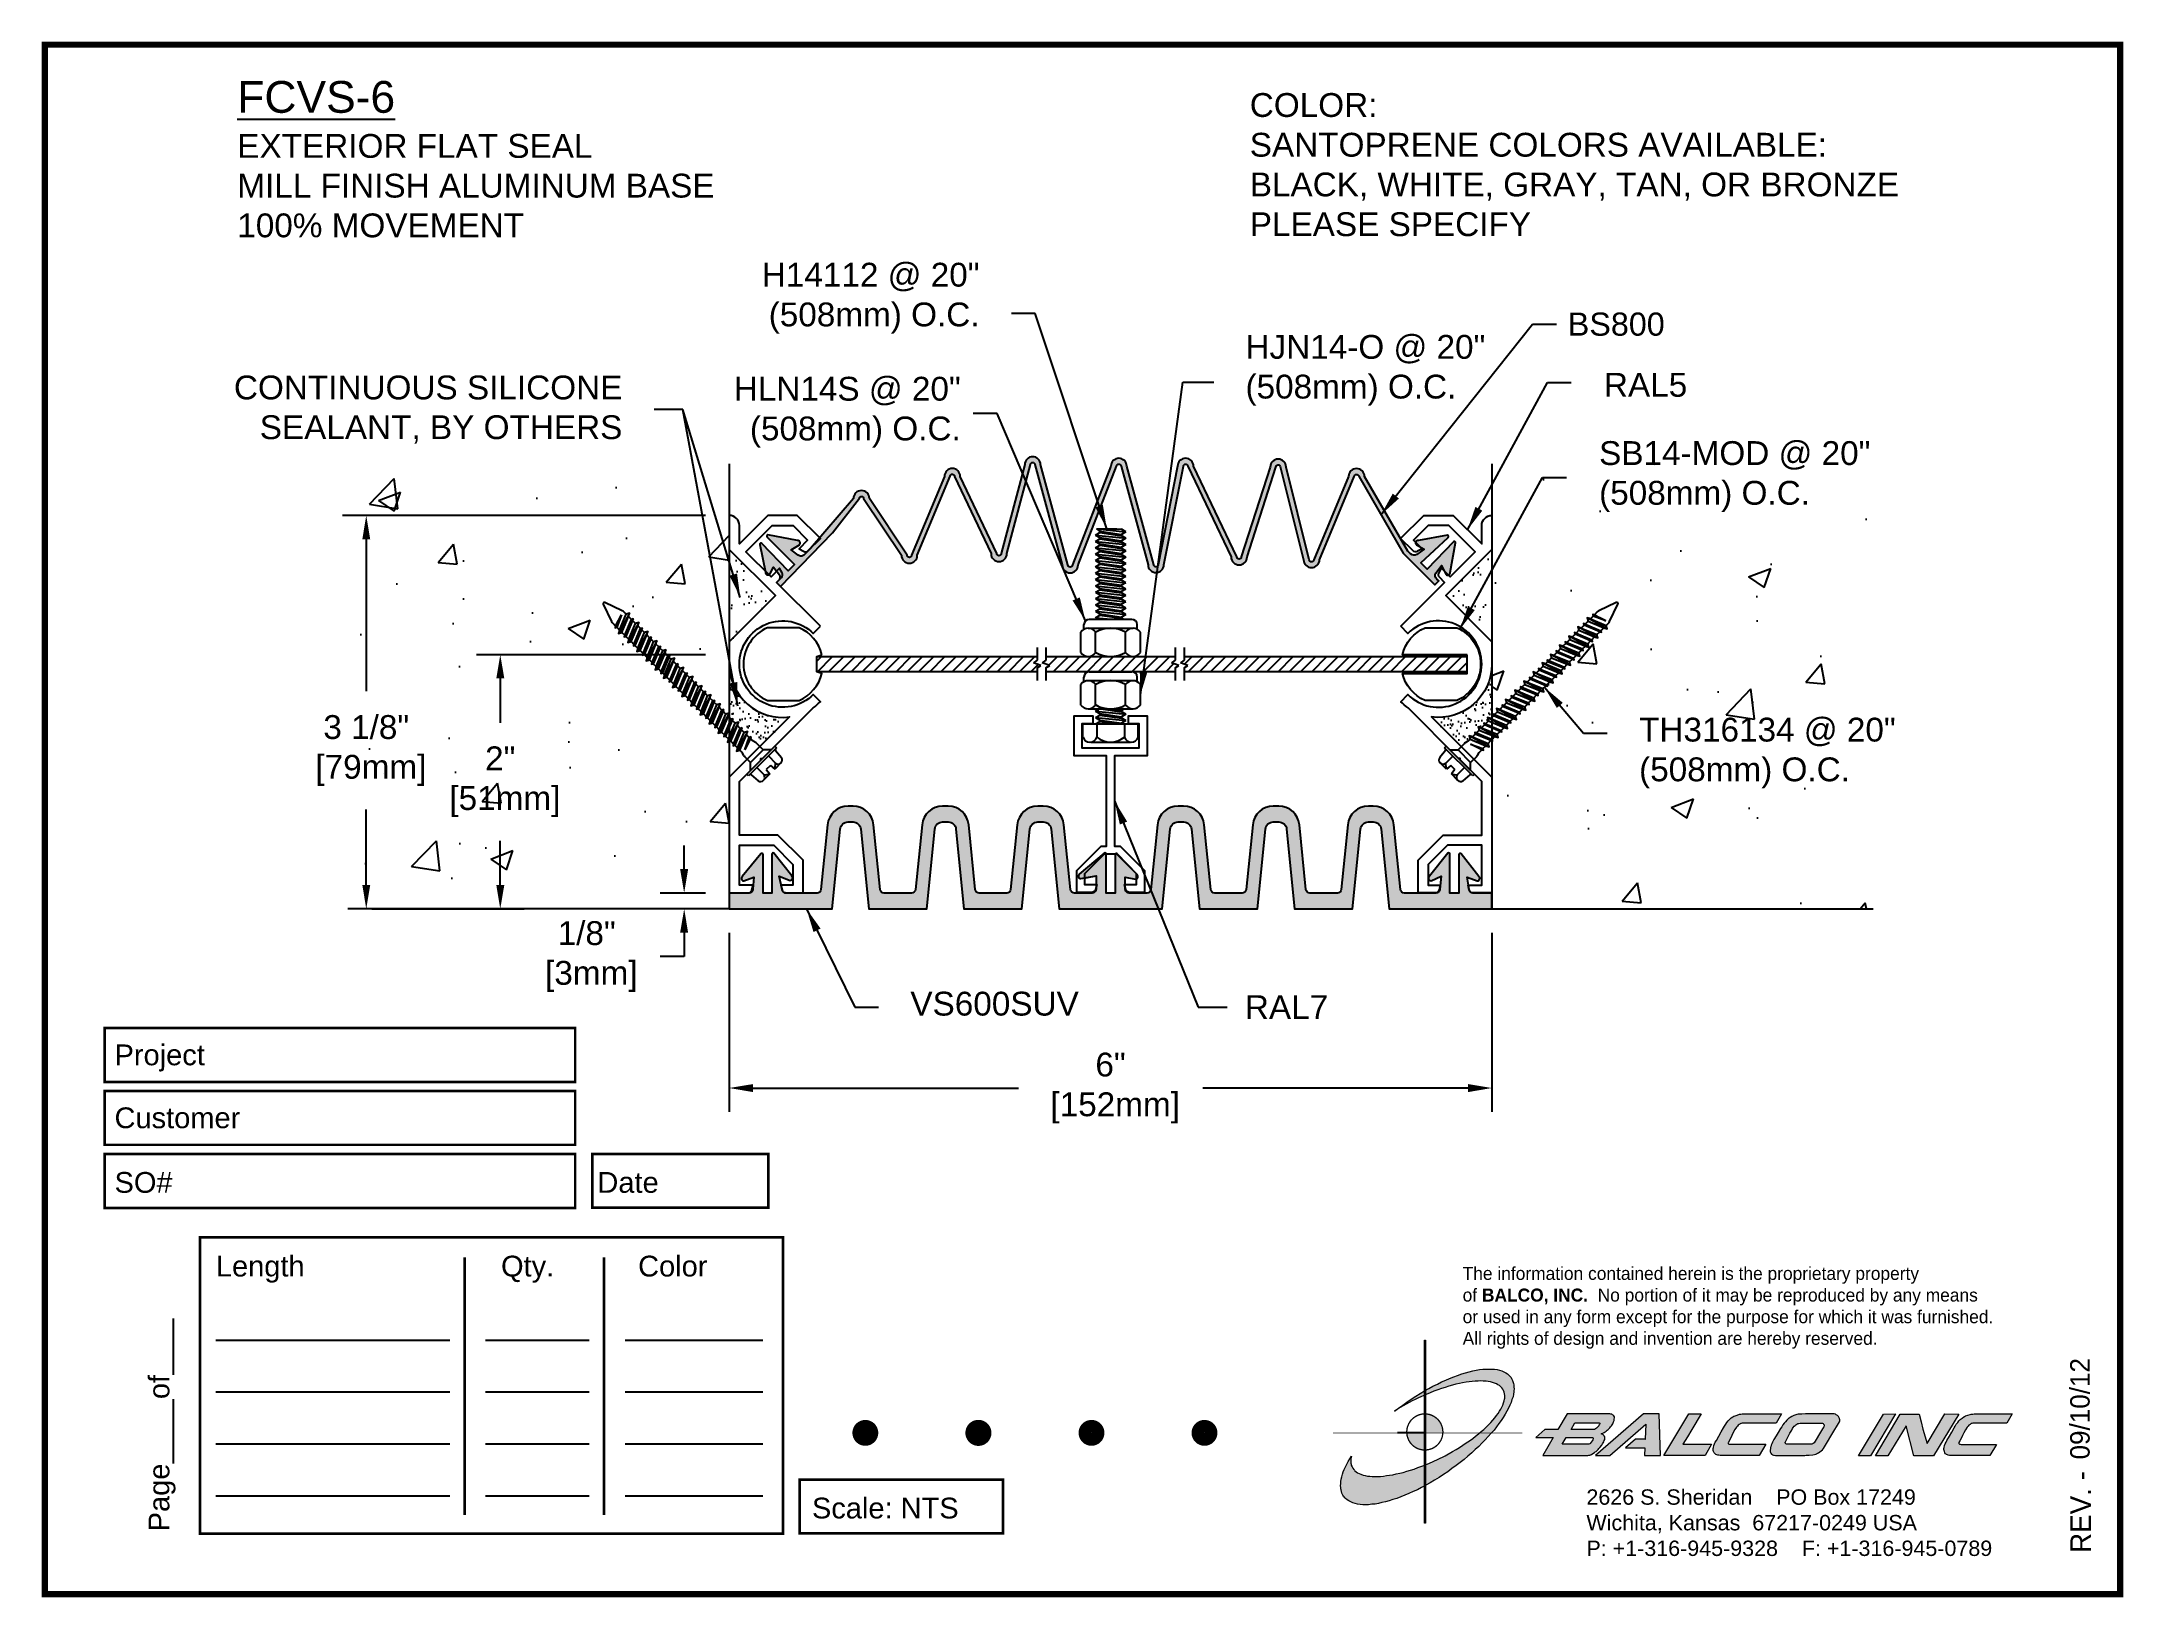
# Paper-space layout 'Layout1' of a CAD drawing. Header units: inches. Extents: x 0 to 10, y 0 to 7.5.
# The model-space entities are those that its viewports show. They can reach past a viewport. Long polylines and large blocks are cut down to what shows.
import ezdxf

# ---------------------------------------------------------------- set-up
doc = ezdxf.new("R2010")
doc.units = ezdxf.units.IN
doc.header["$MEASUREMENT"] = 0
for name, color, linetype in [('Anchors', 4, 'Continuous'), ('Border', 7, 'Continuous'), ('Conditions', 1, 'Continuous'), ('Dimensions', 3, 'Continuous'), ('Fillers', 2, 'Continuous'), ('Metals', 7, 'Continuous'), ('Text', 2, 'Continuous')]:
    doc.layers.add(name, color=color, linetype=linetype)
doc.styles.add('Arial', font='arial.ttf')
doc.styles.add('Copyright', font='ERASDEMI.TTF')
doc.dimstyles.new('Arial', dxfattribs={"dimtxt": 0.1875, "dimasz": 0.1875, "dimexe": 0.1875, "dimexo": 0.1875, "dimgap": 0.1875, "dimtad": 0, "dimtih": 1, "dimtoh": 1, "dimdec": 4, "dimzin": 0, "dimdsep": 46, "dimlunit": 4, "dimtxsty": 'Arial', "dimcen": 0.1875, "dimadec": 0, "dimazin": 0, "dimtfac": 1, "dimtdec": 4, "dimtofl": 0, "dimtmove": 0, "dimatfit": 3, "dimfxl": 0, "dimfrac": 2, "dimtolj": 1, "dimtzin": 0, "dimarcsym": 0})
pattern_1 = [(37.5, (1.51917, -2.179015), (-0.00314967, 0.0963412), [0, -0.076, 0, -0.085, 0, -0.08125]), (7.5, (1.51917, -2.17901), (0.0884888, 0.1411073), [0, -0.041, 0, -0.0685, 0, -0.02625]), (327.5, (1.45767, -2.179015), (0.1557071, 0.00028295), [0, -0.025, 0, -0.09, 0, -0.1175]), (317.5, (1.45767, -2.17901), (0.1503063, 0.0438838), [0, -0.0125, 0, -0.059, 0, -0.0675])]
pattern_2 = [(37.5, (1.51917, -2.17901), (-0.0062993, 0.1926824), [0, -0.152, 0, -0.17, 0, -0.1625]), (7.5, (1.51917, -2.17901), (0.1769777, 0.2822146), [0, -0.082, 0, -0.137, 0, -0.0525]), (327.5, (1.39617, -2.17901), (0.3114142, 0.000566), [0, -0.05, 0, -0.18, 0, -0.235]), (317.5, (1.39617, -2.17901), (0.3006127, 0.0877676), [0, -0.025, 0, -0.118, 0, -0.135])]

psp = doc.layouts.get("Layout1")

# ---------------------------------------------------------------- texts
at = {"layer": 'Border', "style": 'Arial'}
for s, p in [('Project', (0.336, 2.547)), ('Customer', (0.336, 2.244)), ('SO#', (0.336, 1.933)), ('Date', (2.661, 1.933)), ('Length', (0.824, 1.53)), ('Qty.', (2.197, 1.53)), ('Color', (2.857, 1.53)), ('Scale: NTS', (3.694, 0.365))]:
    psp.add_text(s, height=0.1, dxfattribs=at).set_placement(p)
psp.add_text('Page%%u        %%uof%%u       ', height=0.1, rotation=90, dxfattribs=at).set_placement((0.6, 0.303))
at = {"layer": 'Border', "insert": (7.423, 0.505), "char_height": 0.074, "width": 2.3438, "attachment_point": 1, "style": 'Arial'}
psp.add_mtext('2626 S. Sheridan    PO Box 17249\\PWichita, Kansas  67217-0249 USA \\PP: +1-316-945-9328    F: +1-316-945-0789', dxfattribs=at)

msp = doc.modelspace()

# ---------------------------------------------------------------- texts
at = {"layer": 'Text', "attachment_point": 1, "style": 'Arial'}
for s, insert, char_height, width in [('{\\H0.8x;\\LFCVS-6\\P\\H0.75x;\\lEXTERIOR FLAT SEAL\\PMILL FINISH ALUMINUM BASE\\P100% MOVEMENT}', (0.96641, 9.11575), 0.3125, 6.5), ('COLOR:{\\L                    \\~\\P}SANTOPRENE COLORS AVAILABLE:\\PBLACK, WHITE, GRAY, TAN, OR BRONZE\\PPLEASE SPECIFY', (8.93126, 9.02082), 0.1875, 6.6720488)]:
    msp.add_mtext(s, dxfattribs=dict(at, insert=insert, char_height=char_height, width=width))
at = {"layer": 'Text', "style": 'Arial'}
for s, insert, char_height, attachment_point in [('H14112 @ 20"\\P(508mm) O.C.', (6.80556, 7.40751), 0.1875, 6), ('BS800', (11.43298, 7.20205), 0.181875, 4), ('HJN14-O @ 20"\\P(508mm) O.C.', (8.89758, 7.1181), 0.1875, 1), ('CONTINUOUS SILICONE\\PSEALANT, BY OTHERS', (3.99557, 6.53133), 0.1875, 6), ('HLN14S @ 20"\\P(508mm) O.C.', (6.65766, 6.51055), 0.1875, 6), ('\\A1;RAL5', (11.7175, 6.62942), 0.1875, 7), ('SB14-MOD @ 20"\\P(508mm) O.C.', (11.67943, 6.00431), 0.1875, 4), ('TH316134 @ 20"\\P(508mm) O.C.', (11.99396, 4.10706), 0.1875, 1), ('VS600SUV', (6.26123, 1.95143), 0.1875, 1), ('\\A1;RAL7', (8.89292, 1.92393), 0.1875, 1)]:
    msp.add_mtext(s, dxfattribs=dict(at, insert=insert, char_height=char_height, attachment_point=attachment_point))

# ---------------------------------------------------------------- blocks, each defined once
blk = doc.blocks.new('CADlogo')
h = blk.add_hatch(color=256)
h.paths.add_polyline_path([(0.918, 1.81), (0.909, 1.81), (0.909, 1.322), (0.918, 1.327)])
h.paths.add_polyline_path([(0.918, 1.285), (0.909, 1.281), (0.909, 1.1), (0.918, 1.1)])
h.paths.add_polyline_path([(0.918, 0.917), (0.909, 0.917), (0.909, 0.762), (0.909, 0.753), (0.91, 0.753), (0.918, 0.753)])
h.paths.add_polyline_path([(0.918, 1.091), (0.918, 1.1), (0.91, 1.1), (0.909, 1.1), (0.909, 0.917), (0.918, 0.917), (0.918, 0.919), (0.915, 0.919)])
h.paths.add_polyline_path([(0.918, 0.412), (0.909, 0.407), (0.909, 0.049), (0.918, 0.049)])
h.paths.add_polyline_path([(0.918, 0.753), (0.909, 0.753), (0.909, 0.606), (0.918, 0.609)])
h.paths.add_polyline_path([(0.918, 0.609), (0.909, 0.606), (0.909, 0.407), (0.918, 0.412)])
h.paths.add_polyline_path([(0.918, 1.327), (0.909, 1.322), (0.909, 1.281), (0.918, 1.285)])
h = blk.add_hatch(color=175)
h.paths.add_polyline_path([(0.574, 0.51), (0.543, 0.506), (0.514, 0.502), (0.487, 0.499), (0.459, 0.499), (0.432, 0.497), (0.406, 0.499), (0.382, 0.5), (0.36, 0.502), (0.338, 0.508), (0.318, 0.511), (0.298, 0.519), (0.282, 0.526), (0.265, 0.533), (0.252, 0.543), (0.24, 0.553), (0.234, 0.559), (0.229, 0.564), (0.22, 0.577), (0.212, 0.592), (0.205, 0.607), (0.203, 0.616), (0.201, 0.627), (0.199, 0.643), (0.201, 0.66), (0.201, 0.671), (0.205, 0.682), (0.207, 0.694), (0.19, 0.667), (0.176, 0.641), (0.161, 0.616), (0.148, 0.59), (0.137, 0.566), (0.128, 0.543), (0.119, 0.519), (0.113, 0.495), (0.108, 0.473), (0.104, 0.451), (0.103, 0.44), (0.103, 0.429), (0.101, 0.409), (0.103, 0.391), (0.104, 0.38), (0.106, 0.371), (0.11, 0.352), (0.115, 0.336), (0.124, 0.318), (0.13, 0.31), (0.135, 0.301), (0.143, 0.294), (0.15, 0.286), (0.165, 0.274), (0.181, 0.263), (0.199, 0.254), (0.22, 0.244), (0.242, 0.237), (0.263, 0.232), (0.289, 0.228), (0.315, 0.226), (0.342, 0.226), (0.371, 0.226), (0.402, 0.23), (0.434, 0.233), (0.467, 0.239), (0.499, 0.246), (0.534, 0.254), (0.571, 0.263), (0.606, 0.275), (0.644, 0.286), (0.682, 0.301), (0.721, 0.318), (0.759, 0.334), (0.799, 0.352), (0.841, 0.371), (0.882, 0.393), (0.909, 0.407), (0.909, 0.606), (0.884, 0.596), (0.847, 0.583), (0.81, 0.57), (0.774, 0.559), (0.739, 0.548), (0.704, 0.537), (0.671, 0.53), (0.638, 0.522), (0.606, 0.515)])
h.paths.add_polyline_path([(1.18, 0.738), (1.109, 0.698), (1.034, 0.661), (0.957, 0.627), (0.918, 0.609), (0.918, 0.412), (0.924, 0.414), (0.964, 0.438), (1.006, 0.462), (1.05, 0.489), (1.092, 0.517), (1.134, 0.544), (1.174, 0.574), (1.215, 0.603), (1.253, 0.634), (1.291, 0.663), (1.328, 0.694), (1.365, 0.725), (1.399, 0.757), (1.432, 0.788), (1.463, 0.819), (1.494, 0.85), (1.524, 0.883), (1.554, 0.917), (1.44, 0.917), (1.429, 0.908), (1.401, 0.886), (1.374, 0.864), (1.343, 0.842), (1.312, 0.822), (1.28, 0.8), (1.248, 0.778), (1.215, 0.758)])
h.paths.add_polyline_path([(1.769, 1.382), (1.767, 1.393), (1.763, 1.404), (1.758, 1.422), (1.749, 1.441), (1.743, 1.45), (1.738, 1.457), (1.73, 1.464), (1.725, 1.472), (1.709, 1.485), (1.692, 1.496), (1.674, 1.506), (1.654, 1.514), (1.632, 1.521), (1.61, 1.527), (1.584, 1.53), (1.559, 1.532), (1.531, 1.532), (1.502, 1.532), (1.471, 1.53), (1.44, 1.527), (1.407, 1.521), (1.374, 1.514), (1.339, 1.505), (1.304, 1.496), (1.268, 1.485), (1.229, 1.472), (1.191, 1.457), (1.152, 1.442), (1.114, 1.426), (1.074, 1.408), (1.034, 1.388), (0.991, 1.367), (0.951, 1.346), (0.918, 1.327), (0.918, 1.285), (0.926, 1.289), (0.964, 1.305), (1.001, 1.32), (1.037, 1.333), (1.074, 1.346), (1.109, 1.356), (1.143, 1.367), (1.178, 1.378), (1.213, 1.386), (1.246, 1.393), (1.277, 1.4), (1.31, 1.406), (1.339, 1.41), (1.368, 1.413), (1.398, 1.417), (1.425, 1.417), (1.452, 1.419), (1.476, 1.417), (1.502, 1.415), (1.524, 1.413), (1.546, 1.408), (1.566, 1.404), (1.584, 1.397), (1.602, 1.389), (1.617, 1.382), (1.632, 1.373), (1.644, 1.362), (1.65, 1.356), (1.655, 1.351), (1.665, 1.338), (1.672, 1.325), (1.677, 1.309), (1.681, 1.294), (1.683, 1.278), (1.683, 1.261), (1.683, 1.252), (1.681, 1.243), (1.677, 1.225), (1.672, 1.207), (1.665, 1.186), (1.655, 1.166), (1.644, 1.146), (1.632, 1.126), (1.619, 1.106), (1.602, 1.084), (1.586, 1.062), (1.568, 1.04), (1.548, 1.018), (1.527, 0.996), (1.504, 0.974), (1.48, 0.952), (1.456, 0.93), (1.44, 0.917), (1.554, 0.917), (1.579, 0.945), (1.602, 0.976), (1.626, 1.007), (1.648, 1.038), (1.668, 1.067), (1.687, 1.097), (1.703, 1.128), (1.719, 1.155), (1.732, 1.185), (1.743, 1.212), (1.752, 1.239), (1.758, 1.252), (1.762, 1.265), (1.767, 1.291), (1.771, 1.314), (1.771, 1.327), (1.773, 1.338), (1.771, 1.362), (1.771, 1.373)])
h.paths.add_polyline_path([(0.867, 1.296), (0.825, 1.271), (0.781, 1.243), (0.741, 1.214), (0.701, 1.186), (0.66, 1.157), (0.622, 1.128), (0.675, 1.161), (0.732, 1.194), (0.79, 1.225), (0.82, 1.239), (0.851, 1.254), (0.909, 1.281), (0.909, 1.322)])
h = blk.add_hatch(color=256)
h.paths.add_polyline_path([(1.074, 0.991), (1.07, 1.001), (1.065, 1.011), (1.059, 1.021), (1.053, 1.03), (1.046, 1.038), (1.039, 1.047), (1.031, 1.054), (1.022, 1.062), (1.014, 1.068), (1.004, 1.074), (0.995, 1.08), (0.985, 1.085), (0.975, 1.089), (0.964, 1.093), (0.954, 1.096), (0.943, 1.098), (0.932, 1.099), (0.921, 1.1), (0.918, 1.1), (0.918, 0.917), (0.94, 0.917), (1.086, 0.917), (1.087, 0.927), (1.086, 0.938), (1.085, 0.949), (1.083, 0.96), (1.081, 0.97), (1.078, 0.981)])
h.paths.add_polyline_path([(0.909, 0.917), (0.739, 0.917), (0.74, 0.91), (0.741, 0.899), (0.743, 0.888), (0.746, 0.878), (0.75, 0.867), (0.754, 0.857), (0.758, 0.847), (0.764, 0.837), (0.77, 0.828), (0.776, 0.819), (0.783, 0.811), (0.791, 0.803), (0.799, 0.795), (0.808, 0.788), (0.817, 0.782), (0.826, 0.776), (0.836, 0.771), (0.846, 0.766), (0.856, 0.762), (0.867, 0.759), (0.877, 0.757), (0.888, 0.755), (0.899, 0.753), (0.909, 0.753)])
h.paths.add_polyline_path([(0.918, 1.1), (0.91, 1.1), (0.909, 1.1), (0.909, 0.917), (0.918, 0.917)])
h = blk.add_hatch(color=256)
h.paths.add_polyline_path([(2.148, 0.874), (2.098, 0.784), (2.049, 0.7), (2.484, 0.7), (2.491, 0.702), (2.501, 0.703), (2.508, 0.705), (2.512, 0.707), (2.517, 0.711), (2.532, 0.72), (2.546, 0.729), (2.554, 0.735), (2.563, 0.74), (2.572, 0.747), (2.581, 0.757), (2.59, 0.768), (2.599, 0.777), (2.616, 0.799), (2.623, 0.811), (2.63, 0.822), (2.636, 0.833), (2.641, 0.844), (2.645, 0.855), (2.647, 0.864), (2.647, 0.879), (2.645, 0.883), (2.641, 0.886), (2.638, 0.892), (2.629, 0.899), (2.619, 0.905), (2.612, 0.91), (2.64, 0.921), (2.658, 0.936), (2.669, 0.943), (2.678, 0.95), (2.694, 0.967), (2.702, 0.976), (2.709, 0.985), (2.716, 0.994), (2.722, 1.005), (2.727, 1.014), (2.731, 1.025), (2.735, 1.038), (2.736, 1.049), (2.738, 1.062), (2.738, 1.073), (2.733, 1.082), (2.727, 1.088), (2.72, 1.093), (2.713, 1.097), (2.704, 1.099), (2.694, 1.1), (2.685, 1.102), (2.674, 1.102), (2.285, 1.102), (2.195, 0.952), (2.069, 0.952), (1.981, 0.874)])
h.paths.add_polyline_path([(2.274, 0.874), (2.53, 0.874), (2.534, 0.865), (2.532, 0.852), (2.524, 0.841), (2.515, 0.828), (2.505, 0.815), (2.493, 0.81), (2.49, 0.808), (2.235, 0.808)], flags=16)
h.paths.add_polyline_path([(2.321, 0.952), (2.356, 1.014), (2.587, 1.014), (2.592, 1.014), (2.597, 1.014), (2.597, 1.003), (2.59, 0.991), (2.583, 0.98), (2.569, 0.966), (2.555, 0.958), (2.546, 0.952), (2.535, 0.952)], flags=16)
h.paths.add_polyline_path([(3.04, 1.002), (3.036, 0.859), (2.941, 0.859), (2.844, 0.773), (3.031, 0.773), (3.027, 0.7), (3.181, 0.7), (3.168, 1.102), (3.02, 1.102), (2.557, 0.7), (2.694, 0.7)])
h.paths.add_polyline_path([(3.214, 0.7), (3.611, 0.7), (3.675, 0.808), (3.397, 0.808), (3.441, 0.881), (3.483, 0.952), (3.574, 1.102), (3.454, 1.102)])
h.paths.add_polyline_path([(3.788, 0.965), (3.766, 0.927), (3.743, 0.885), (3.721, 0.846), (3.71, 0.83), (3.702, 0.811), (3.697, 0.795), (3.693, 0.778), (3.691, 0.769), (3.691, 0.76), (3.691, 0.749), (3.693, 0.74), (3.7, 0.727), (3.708, 0.716), (3.711, 0.714), (3.724, 0.705), (3.733, 0.702), (3.744, 0.702), (3.757, 0.7), (3.774, 0.7), (4.134, 0.7), (4.196, 0.808), (3.854, 0.808), (3.841, 0.808), (3.833, 0.816), (3.836, 0.826), (3.843, 0.841), (3.856, 0.864), (3.869, 0.892), (3.883, 0.921), (3.898, 0.949), (3.914, 0.972), (3.924, 0.983), (3.931, 0.992), (3.943, 1.002), (3.954, 1.008), (3.969, 1.011), (4.297, 1.011), (4.346, 1.102), (4.238, 1.102), (4.15, 1.102), (4.075, 1.1), (3.997, 1.102), (3.982, 1.1), (3.968, 1.1), (3.955, 1.099), (3.942, 1.097), (3.92, 1.089), (3.9, 1.082), (3.889, 1.078), (3.88, 1.073), (3.863, 1.062), (3.849, 1.049), (3.834, 1.035), (3.821, 1.018), (3.81, 1.002), (3.799, 0.983)])
h.paths.add_polyline_path([(4.509, 1.097), (4.496, 1.095), (4.485, 1.093), (4.476, 1.089), (4.465, 1.086), (4.447, 1.077), (4.43, 1.066), (4.421, 1.06), (4.414, 1.055), (4.399, 1.04), (4.386, 1.025), (4.372, 1.011), (4.361, 0.994), (4.35, 0.976), (4.337, 0.96), (4.317, 0.923), (4.297, 0.888), (4.275, 0.855), (4.26, 0.828), (4.255, 0.813), (4.247, 0.799), (4.244, 0.784), (4.242, 0.777), (4.24, 0.769), (4.238, 0.753), (4.238, 0.735), (4.246, 0.722), (4.251, 0.714), (4.253, 0.713), (4.257, 0.711), (4.262, 0.705), (4.269, 0.703), (4.278, 0.702), (4.289, 0.7), (4.564, 0.7), (4.571, 0.7), (4.584, 0.702), (4.613, 0.703), (4.648, 0.707), (4.664, 0.709), (4.677, 0.713), (4.686, 0.716), (4.694, 0.722), (4.705, 0.727), (4.717, 0.735), (4.73, 0.744), (4.741, 0.755), (4.752, 0.769), (4.781, 0.815), (4.833, 0.903), (4.906, 1.025), (4.908, 1.035), (4.908, 1.046), (4.906, 1.051), (4.906, 1.057), (4.9, 1.069), (4.893, 1.08), (4.889, 1.082), (4.888, 1.086), (4.88, 1.089), (4.873, 1.093), (4.866, 1.097), (4.856, 1.1), (4.846, 1.1), (4.844, 1.1), (4.73, 1.1), (4.626, 1.1), (4.58, 1.1), (4.542, 1.099), (4.524, 1.099)])
h.paths.add_polyline_path([(4.527, 1.011), (4.54, 1.011), (4.745, 1.011), (4.752, 1.003), (4.758, 0.998), (4.758, 0.985), (4.756, 0.98), (4.754, 0.974), (4.749, 0.965), (4.743, 0.956), (4.734, 0.941), (4.663, 0.821), (4.648, 0.812), (4.639, 0.81), (4.633, 0.808), (4.622, 0.808), (4.61, 0.808), (4.416, 0.808), (4.398, 0.808), (4.39, 0.813), (4.387, 0.813), (4.385, 0.819), (4.378, 0.825), (4.385, 0.832), (4.408, 0.877), (4.428, 0.914), (4.447, 0.945), (4.454, 0.96), (4.461, 0.971), (4.474, 0.986), (4.487, 0.996), (4.496, 1.002), (4.508, 1.009), (4.516, 1.009)], flags=16)
h.paths.add_polyline_path([(5.089, 0.698), (5.206, 0.698), (5.445, 1.1), (5.33, 1.099)])
h.paths.add_polyline_path([(5.489, 1.099), (5.252, 0.698), (5.37, 0.698), (5.548, 0.987), (5.621, 0.698), (5.811, 0.698), (6.055, 1.099), (5.919, 1.1), (5.749, 0.817), (5.709, 0.954), (5.691, 1.024), (5.672, 1.099)])
h.paths.add_polyline_path([(6.086, 1.06), (6.069, 1.047), (6.056, 1.035), (6.044, 1.018), (6.031, 1.002), (6.02, 0.983), (6.009, 0.965), (5.987, 0.925), (5.965, 0.885), (5.941, 0.846), (5.932, 0.828), (5.923, 0.811), (5.917, 0.795), (5.914, 0.778), (5.912, 0.769), (5.912, 0.758), (5.914, 0.749), (5.916, 0.738), (5.921, 0.725), (5.928, 0.716), (5.936, 0.709), (5.945, 0.705), (5.954, 0.702), (5.965, 0.7), (5.98, 0.7), (5.994, 0.7), (6.355, 0.7), (6.419, 0.806), (6.073, 0.806), (6.056, 0.811), (6.056, 0.821), (6.056, 0.826), (6.064, 0.841), (6.077, 0.864), (6.089, 0.892), (6.104, 0.919), (6.119, 0.947), (6.135, 0.972), (6.144, 0.983), (6.153, 0.992), (6.163, 1), (6.166, 1.003), (6.172, 1.005), (6.178, 1.008), (6.19, 1.011), (6.517, 1.011), (6.569, 1.1), (6.459, 1.102), (6.373, 1.1), (6.296, 1.1), (6.217, 1.1), (6.203, 1.1), (6.19, 1.099), (6.175, 1.099), (6.164, 1.095), (6.141, 1.089), (6.12, 1.082), (6.111, 1.077), (6.102, 1.073)])
blk.add_hatch(color=256).paths.add_polyline_path([(0.918, 0.609), (0.909, 0.606), (0.909, 0.407), (0.918, 0.412)])
for q in [(0.65, 0.917), (0.909, 0.648)]:
    blk.add_line((0.909, 0.917), q)
at = {"color": 7, "lineweight": 0}
for points in [[(0.909, 1.81), (0.918, 1.81), (0.918, 0.049), (0.909, 0.049), (0.909, 1.81)], [(2.738, 1.073), (2.733, 1.082), (2.727, 1.088), (2.72, 1.093), (2.713, 1.097), (2.704, 1.099), (2.694, 1.1), (2.685, 1.102), (2.674, 1.102), (2.285, 1.102), (2.195, 0.952), (2.069, 0.952), (1.981, 0.874), (2.148, 0.874), (2.098, 0.784), (2.049, 0.7), (2.484, 0.7), (2.491, 0.702), (2.501, 0.703), (2.508, 0.705), (2.512, 0.707), (2.517, 0.711), (2.532, 0.72), (2.546, 0.729), (2.554, 0.735), (2.563, 0.74), (2.572, 0.747), (2.581, 0.757), (2.59, 0.768), (2.599, 0.777), (2.616, 0.799), (2.623, 0.811), (2.63, 0.822), (2.636, 0.833), (2.641, 0.844), (2.645, 0.855), (2.647, 0.864), (2.647, 0.874), (2.647, 0.879), (2.645, 0.883), (2.641, 0.886), (2.638, 0.892), (2.629, 0.899), (2.619, 0.905), (2.612, 0.91), (2.64, 0.921), (2.658, 0.936), (2.669, 0.943), (2.678, 0.95), (2.694, 0.967), (2.702, 0.976), (2.709, 0.985), (2.716, 0.994), (2.722, 1.005), (2.727, 1.014), (2.731, 1.025), (2.735, 1.038), (2.736, 1.049), (2.738, 1.062), (2.738, 1.073), (2.738, 1.073)], [(2.587, 0.985), (2.583, 0.98), (2.572, 0.969), (2.565, 0.963), (2.555, 0.958), (2.546, 0.952), (2.535, 0.952), (2.321, 0.952), (2.356, 1.014), (2.587, 1.014), (2.592, 1.014), (2.594, 1.014), (2.596, 1.013), (2.597, 1.011), (2.597, 1.005), (2.596, 1), (2.59, 0.991), (2.587, 0.985), (2.587, 0.985)], [(3.027, 0.7), (3.181, 0.7), (3.168, 1.102), (3.02, 1.102), (2.557, 0.7), (2.694, 0.7), (3.04, 1.002), (3.036, 0.859), (3.038, 0.859), (2.941, 0.859), (2.844, 0.773), (3.031, 0.773), (3.027, 0.7), (3.027, 0.7)], [(3.214, 0.7), (3.454, 1.102), (3.574, 1.102), (3.483, 0.952), (3.441, 0.881), (3.397, 0.808), (3.675, 0.808), (3.611, 0.7), (3.214, 0.7), (3.214, 0.7)], [(3.969, 1.011), (3.96, 1.009), (3.955, 1.007), (3.949, 1.005), (3.946, 1.003), (3.94, 1), (3.931, 0.992), (3.924, 0.983), (3.914, 0.972), (3.898, 0.949), (3.883, 0.921), (3.869, 0.892), (3.856, 0.864), (3.843, 0.841), (3.836, 0.826), (3.834, 0.821), (3.834, 0.817), (3.836, 0.813), (3.839, 0.81), (3.847, 0.808), (3.854, 0.808), (4.196, 0.808), (4.134, 0.7), (3.774, 0.7), (3.757, 0.7), (3.744, 0.702), (3.733, 0.702), (3.724, 0.705), (3.715, 0.711), (3.711, 0.713), (3.708, 0.716), (3.7, 0.727), (3.693, 0.74), (3.691, 0.749), (3.691, 0.76), (3.691, 0.769), (3.693, 0.778), (3.697, 0.795), (3.702, 0.811), (3.71, 0.83), (3.721, 0.846), (3.743, 0.885), (3.766, 0.927), (3.788, 0.965), (3.799, 0.983), (3.81, 1.002), (3.821, 1.018), (3.834, 1.035), (3.849, 1.049), (3.863, 1.062), (3.88, 1.073), (3.889, 1.078), (3.9, 1.082), (3.92, 1.089), (3.942, 1.097), (3.955, 1.099), (3.968, 1.1), (3.982, 1.1), (3.997, 1.102), (4.075, 1.1), (4.15, 1.102), (4.238, 1.102), (4.346, 1.102), (4.297, 1.011), (3.969, 1.011), (3.969, 1.011)], [(4.846, 1.1), (4.844, 1.1), (4.73, 1.1), (4.626, 1.1), (4.58, 1.1), (4.542, 1.099), (4.524, 1.099), (4.509, 1.097), (4.496, 1.095), (4.485, 1.093), (4.476, 1.089), (4.465, 1.086), (4.447, 1.077), (4.43, 1.066), (4.421, 1.06), (4.414, 1.055), (4.399, 1.04), (4.386, 1.025), (4.372, 1.011), (4.361, 0.994), (4.35, 0.976), (4.337, 0.96), (4.317, 0.923), (4.297, 0.888), (4.275, 0.855), (4.26, 0.828), (4.255, 0.813), (4.247, 0.799), (4.244, 0.784), (4.242, 0.777), (4.24, 0.769), (4.238, 0.753), (4.238, 0.735), (4.246, 0.722), (4.251, 0.714), (4.253, 0.713), (4.257, 0.711), (4.262, 0.705), (4.269, 0.703), (4.278, 0.702), (4.289, 0.7), (4.564, 0.7), (4.571, 0.7), (4.584, 0.702), (4.613, 0.703), (4.648, 0.707), (4.664, 0.709), (4.677, 0.713), (4.686, 0.716), (4.694, 0.722), (4.705, 0.727), (4.717, 0.735), (4.73, 0.744), (4.741, 0.755), (4.752, 0.769), (4.781, 0.815), (4.833, 0.903), (4.906, 1.025), (4.908, 1.035), (4.908, 1.046), (4.906, 1.051), (4.906, 1.057), (4.9, 1.069), (4.897, 1.075), (4.893, 1.08), (4.889, 1.082), (4.888, 1.086), (4.88, 1.089), (4.873, 1.093), (4.866, 1.097), (4.856, 1.1), (4.846, 1.1), (4.846, 1.1)], [(4.734, 0.941), (4.663, 0.821), (4.653, 0.815), (4.646, 0.811), (4.639, 0.81), (4.633, 0.808), (4.622, 0.808), (4.61, 0.808), (4.416, 0.808), (4.403, 0.808), (4.396, 0.81), (4.39, 0.813), (4.388, 0.813), (4.386, 0.815), (4.385, 0.819), (4.383, 0.821), (4.383, 0.826), (4.383, 0.83), (4.385, 0.832), (4.408, 0.877), (4.428, 0.914), (4.447, 0.945), (4.454, 0.96), (4.461, 0.971), (4.471, 0.982), (4.478, 0.989), (4.487, 0.996), (4.496, 1.002), (4.505, 1.007), (4.511, 1.009), (4.516, 1.009), (4.527, 1.011), (4.54, 1.011), (4.743, 1.011), (4.749, 1.007), (4.752, 1.003), (4.756, 1), (4.758, 0.994), (4.758, 0.985), (4.756, 0.98), (4.754, 0.974), (4.749, 0.965), (4.743, 0.956), (4.734, 0.941), (4.734, 0.941)], [(5.089, 0.698), (5.33, 1.099), (5.445, 1.1), (5.206, 0.698), (5.091, 0.698), (5.089, 0.698), (5.089, 0.698)], [(5.811, 0.698), (5.621, 0.698), (5.548, 0.987), (5.37, 0.698), (5.252, 0.698), (5.489, 1.099), (5.672, 1.099), (5.691, 1.024), (5.709, 0.954), (5.749, 0.817), (5.919, 1.1), (6.055, 1.099), (5.811, 0.698), (5.811, 0.698)], [(6.19, 1.011), (6.181, 1.009), (6.175, 1.007), (6.172, 1.005), (6.166, 1.003), (6.163, 1), (6.153, 0.992), (6.144, 0.983), (6.135, 0.972), (6.119, 0.947), (6.104, 0.919), (6.089, 0.892), (6.077, 0.864), (6.064, 0.841), (6.056, 0.826), (6.056, 0.821), (6.056, 0.815), (6.058, 0.811), (6.062, 0.81), (6.067, 0.808), (6.077, 0.806), (6.419, 0.806), (6.355, 0.7), (5.994, 0.7), (5.98, 0.7), (5.965, 0.7), (5.954, 0.702), (5.945, 0.705), (5.936, 0.709), (5.932, 0.713), (5.928, 0.716), (5.921, 0.725), (5.916, 0.738), (5.914, 0.749), (5.912, 0.758), (5.912, 0.769), (5.914, 0.778), (5.917, 0.795), (5.923, 0.811), (5.932, 0.828), (5.941, 0.846), (5.965, 0.885), (5.987, 0.925), (6.009, 0.965), (6.02, 0.983), (6.031, 1.002), (6.044, 1.018), (6.056, 1.035), (6.069, 1.047), (6.086, 1.06), (6.102, 1.073), (6.111, 1.077), (6.12, 1.082), (6.141, 1.089), (6.164, 1.095), (6.175, 1.099), (6.19, 1.099), (6.203, 1.1), (6.217, 1.1), (6.296, 1.1), (6.373, 1.1), (6.459, 1.102), (6.569, 1.1), (6.517, 1.011), (6.19, 1.011), (6.19, 1.011)], [(2.484, 0.808), (2.235, 0.808), (2.274, 0.874), (2.524, 0.874), (2.53, 0.872), (2.532, 0.87), (2.533, 0.866), (2.533, 0.863), (2.532, 0.852), (2.524, 0.841), (2.515, 0.828), (2.506, 0.817), (2.501, 0.813), (2.493, 0.81), (2.49, 0.808), (2.486, 0.808), (2.484, 0.808), (2.484, 0.808)]]:
    blk.add_lwpolyline(points, dxfattribs=at)
at = {"color": 175, "lineweight": 0}
blk.add_lwpolyline([(1.758, 1.422), (1.763, 1.404), (1.767, 1.393), (1.769, 1.382), (1.771, 1.373), (1.771, 1.362), (1.773, 1.338), (1.771, 1.327), (1.771, 1.314), (1.767, 1.291), (1.762, 1.265), (1.758, 1.252), (1.752, 1.239), (1.743, 1.212), (1.732, 1.185), (1.719, 1.155), (1.703, 1.128), (1.687, 1.097), (1.668, 1.067), (1.648, 1.038), (1.626, 1.007), (1.602, 0.976), (1.579, 0.945), (1.551, 0.914), (1.524, 0.883), (1.494, 0.85), (1.463, 0.819), (1.432, 0.788), (1.399, 0.757), (1.365, 0.725), (1.328, 0.694), (1.291, 0.663), (1.253, 0.634), (1.215, 0.603), (1.174, 0.574), (1.134, 0.544), (1.092, 0.517), (1.05, 0.489), (1.006, 0.462), (0.964, 0.438), (0.924, 0.414), (0.882, 0.393), (0.841, 0.371), (0.799, 0.352), (0.759, 0.334), (0.721, 0.318), (0.682, 0.301), (0.644, 0.286), (0.606, 0.275), (0.571, 0.263), (0.534, 0.254), (0.499, 0.246), (0.467, 0.239), (0.434, 0.233), (0.402, 0.23), (0.371, 0.226), (0.342, 0.226), (0.315, 0.226), (0.289, 0.228), (0.263, 0.232), (0.242, 0.237), (0.22, 0.244), (0.199, 0.254), (0.181, 0.263), (0.165, 0.274), (0.15, 0.286), (0.143, 0.294), (0.135, 0.301), (0.13, 0.31), (0.124, 0.318), (0.115, 0.336), (0.11, 0.352), (0.106, 0.371), (0.104, 0.38), (0.103, 0.391), (0.101, 0.409), (0.103, 0.429), (0.103, 0.44), (0.104, 0.451), (0.108, 0.473), (0.113, 0.495), (0.119, 0.519), (0.128, 0.543), (0.137, 0.566), (0.148, 0.59), (0.161, 0.616), (0.176, 0.641), (0.19, 0.667), (0.207, 0.694), (0.205, 0.682), (0.201, 0.671), (0.201, 0.66), (0.199, 0.649), (0.199, 0.638), (0.201, 0.627), (0.203, 0.616), (0.205, 0.607), (0.212, 0.592), (0.22, 0.577), (0.229, 0.564), (0.234, 0.559), (0.24, 0.553), (0.252, 0.543), (0.265, 0.533), (0.282, 0.526), (0.298, 0.519), (0.318, 0.511), (0.338, 0.508), (0.36, 0.502), (0.382, 0.5), (0.406, 0.499), (0.432, 0.497), (0.459, 0.499), (0.487, 0.499), (0.514, 0.502), (0.543, 0.506), (0.574, 0.51), (0.606, 0.515), (0.638, 0.522), (0.671, 0.53), (0.704, 0.537), (0.739, 0.548), (0.774, 0.559), (0.81, 0.57), (0.847, 0.583), (0.884, 0.596), (0.92, 0.61), (0.957, 0.627), (1.034, 0.661), (1.109, 0.698), (1.18, 0.738), (1.215, 0.758), (1.248, 0.778), (1.28, 0.8), (1.312, 0.822), (1.343, 0.842), (1.374, 0.864), (1.401, 0.886), (1.429, 0.908), (1.456, 0.93), (1.48, 0.952), (1.504, 0.974), (1.527, 0.996), (1.548, 1.018), (1.568, 1.04), (1.586, 1.062), (1.602, 1.084), (1.619, 1.106), (1.632, 1.126), (1.644, 1.146), (1.655, 1.166), (1.665, 1.186), (1.672, 1.207), (1.677, 1.225), (1.681, 1.243), (1.683, 1.252), (1.683, 1.261), (1.683, 1.278), (1.681, 1.294), (1.677, 1.309), (1.672, 1.325), (1.665, 1.338), (1.655, 1.351), (1.65, 1.356), (1.644, 1.362), (1.632, 1.373), (1.617, 1.382), (1.602, 1.389), (1.584, 1.397), (1.566, 1.404), (1.546, 1.408), (1.524, 1.413), (1.502, 1.415), (1.476, 1.417), (1.452, 1.419), (1.425, 1.417), (1.398, 1.417), (1.368, 1.413), (1.339, 1.41), (1.31, 1.406), (1.277, 1.4), (1.246, 1.393), (1.213, 1.386), (1.178, 1.378), (1.143, 1.367), (1.109, 1.356), (1.074, 1.346), (1.037, 1.333), (1.001, 1.32), (0.964, 1.305), (0.926, 1.289), (0.851, 1.254), (0.82, 1.239), (0.79, 1.225), (0.732, 1.194), (0.675, 1.161), (0.622, 1.128), (0.66, 1.157), (0.701, 1.186), (0.741, 1.214), (0.781, 1.243), (0.825, 1.271), (0.867, 1.296), (0.909, 1.322), (0.951, 1.346), (0.991, 1.367), (1.034, 1.388), (1.074, 1.408), (1.114, 1.426), (1.152, 1.442), (1.191, 1.457), (1.229, 1.472), (1.268, 1.485), (1.304, 1.496), (1.339, 1.505), (1.374, 1.514), (1.407, 1.521), (1.44, 1.527), (1.471, 1.53), (1.502, 1.532), (1.531, 1.532), (1.559, 1.532), (1.584, 1.53), (1.61, 1.527), (1.632, 1.521), (1.654, 1.514), (1.674, 1.506), (1.692, 1.496), (1.709, 1.485), (1.725, 1.472), (1.73, 1.464), (1.738, 1.457), (1.743, 1.45), (1.749, 1.441), (1.758, 1.422), (1.758, 1.422)], dxfattribs=at)
at = {"color": 7, "lineweight": 0, "const_width": 0.0128}
blk.add_lwpolyline([(1.087, 0.927), (1.086, 0.938), (1.085, 0.949), (1.083, 0.96), (1.081, 0.97), (1.078, 0.981), (1.074, 0.991), (1.07, 1.001), (1.065, 1.011), (1.059, 1.021), (1.053, 1.03), (1.046, 1.038), (1.039, 1.047), (1.031, 1.054), (1.022, 1.062), (1.014, 1.068), (1.004, 1.074), (0.995, 1.08), (0.985, 1.085), (0.975, 1.089), (0.964, 1.093), (0.954, 1.096), (0.943, 1.098), (0.932, 1.099), (0.921, 1.1), (0.91, 1.1), (0.899, 1.1), (0.888, 1.099), (0.877, 1.097), (0.867, 1.094), (0.856, 1.091), (0.846, 1.087), (0.836, 1.082), (0.826, 1.077), (0.817, 1.071), (0.808, 1.065), (0.799, 1.058), (0.791, 1.05), (0.783, 1.043), (0.776, 1.034), (0.77, 1.025), (0.764, 1.016), (0.758, 1.006), (0.754, 0.996), (0.75, 0.986), (0.746, 0.976), (0.743, 0.965), (0.741, 0.954), (0.74, 0.943), (0.739, 0.932), (0.739, 0.921), (0.74, 0.91), (0.741, 0.899), (0.743, 0.888), (0.746, 0.878), (0.75, 0.867), (0.754, 0.857), (0.758, 0.847), (0.764, 0.837), (0.77, 0.828), (0.776, 0.819), (0.783, 0.811), (0.791, 0.803), (0.799, 0.795), (0.808, 0.788), (0.817, 0.782), (0.826, 0.776), (0.836, 0.771), (0.846, 0.766), (0.856, 0.762), (0.867, 0.759), (0.877, 0.757), (0.888, 0.755), (0.899, 0.753), (0.91, 0.753), (0.921, 0.753), (0.932, 0.754), (0.943, 0.756), (0.954, 0.758), (0.964, 0.761), (0.975, 0.764), (0.985, 0.769), (0.995, 0.773), (1.004, 0.779), (1.014, 0.785), (1.022, 0.792), (1.031, 0.799), (1.039, 0.807), (1.046, 0.815), (1.053, 0.824), (1.059, 0.833), (1.065, 0.842), (1.07, 0.852), (1.074, 0.862), (1.078, 0.872), (1.081, 0.883), (1.083, 0.894), (1.085, 0.905), (1.086, 0.916), (1.087, 0.927)], dxfattribs=at)
at = {"color": 7, "lineweight": 0}
blk.add_lwpolyline([(1.853, 0.917, 0.0091, 0.0091, 0), (0.029, 0.917, 0.00366, 0.00366, 0), (0.029, 0.917, 0.00366, 0.00366, 0)], format="xyseb", dxfattribs=at)
blk = doc.blocks.new('ACADlogo')
blk.add_blockref('CADlogo', (-0.011, 7.152))
blk = doc.blocks.new('RevisionTag')
at = {"style": 'Copyright', "flags": 4}
blk.add_attdef('REVISIONDATE', (-0.147, 0.648), '', height=0.0938, rotation=90, dxfattribs=at)
at = {"layer": 'Border', "style": 'Copyright'}
blk.add_text('REV. -', height=0.1, rotation=90, dxfattribs=at).set_placement((-0.14, 0.199))
blk = doc.blocks.new('COPYRIGHTNOTE')
at = {"insert": (-3.166, 1.576), "char_height": 0.0625, "width": 50.295, "attachment_point": 1, "style": 'Copyright'}
blk.add_mtext('The information contained herein is the proprietary property\\Pof {\\fEras Bold ITC|b0|i0|c0|p34;BALCO, INC.}  No portion of it may be reproduced by any means\\Por used in any form except for the purpose for which it was furnished.\\PAll rights of design and invention are hereby reserved.', dxfattribs=at)
blk = doc.blocks.new('bs800')
at = {"layer": 'Text'}
blk.add_hatch(color=256, dxfattribs=at).paths.add_polyline_path([(5.872, 6.442, 1), (5.997, 6.442), (6.3, 7.218, -1), (6.335, 7.218), (6.547, 6.444, 1), (6.672, 6.444), (6.825, 7.218, -1), (6.86, 7.218), (7.201, 6.505, 1), (7.326, 6.505), (7.553, 7.212, -0.91191), (7.587, 7.215), (7.771, 6.483, 1), (7.896, 6.483), (8.17, 7.137, -0.91191), (8.205, 7.14), (8.555, 6.534), (8.802, 6.286), (8.834, 6.317), (8.82, 6.331, -0.379282), (8.812, 6.378), (8.857, 6.438), (8.891, 6.368, 0.684825), (8.925, 6.383), (8.967, 6.616, 0.67662), (8.95, 6.624), (8.742, 6.409), (8.692, 6.459), (8.908, 6.659, 0.637589), (8.902, 6.676), (8.674, 6.635, 0.699658), (8.658, 6.601), (8.719, 6.567), (8.662, 6.524, -0.360218), (8.613, 6.529), (8.59, 6.55), (8.25, 7.137, 1), (8.125, 7.137), (7.851, 6.483, -1), (7.816, 6.483), (7.633, 7.212, 1), (7.508, 7.212), (7.281, 6.505, -1), (7.246, 6.505), (6.905, 7.218, 1), (6.78, 7.218), (6.627, 6.444, -1), (6.592, 6.444), (6.38, 7.218, 1), (6.255, 7.218), (5.952, 6.442, -1), (5.917, 6.442), (5.702, 7.231, 1), (5.577, 7.231), (5.392, 6.531, -1), (5.357, 6.531), (5.07, 7.138, 1), (4.945, 7.138), (4.687, 6.518, -1), (4.652, 6.518), (4.355, 6.964, 1), (4.23, 6.964), (3.892, 6.571), (3.84, 6.519, -0.414214), (3.796, 6.519), (3.739, 6.562), (3.804, 6.601, 0.699658), (3.789, 6.635), (3.557, 6.678, 0.637589), (3.551, 6.661), (3.766, 6.446), (3.717, 6.396), (3.509, 6.61, 0.67662), (3.492, 6.603), (3.537, 6.384, 0.684825), (3.571, 6.369), (3.602, 6.425), (3.647, 6.365, -0.379282), (3.638, 6.318), (3.625, 6.304), (3.657, 6.272), (4.064, 6.694), (4.276, 6.967, -0.91191), (4.31, 6.964), (4.607, 6.518, 1), (4.732, 6.518), (4.99, 7.141, -0.91191), (5.025, 7.138), (5.312, 6.531, 1), (5.437, 6.531), (5.622, 7.231, -1), (5.657, 7.231)])
at = {"layer": 'Fillers'}
blk.add_lwpolyline([(5.952, 6.442, -1), (5.917, 6.442), (5.702, 7.231, 1), (5.577, 7.231), (5.392, 6.531, -1), (5.357, 6.531), (5.07, 7.138, 1), (4.945, 7.138), (4.687, 6.518, -1), (4.652, 6.518), (4.355, 6.964, 1), (4.23, 6.964), (3.892, 6.571), (3.84, 6.519, -0.414214), (3.796, 6.519), (3.739, 6.562), (3.804, 6.601, 0.699658), (3.789, 6.635), (3.557, 6.678, 0.637589), (3.551, 6.661), (3.766, 6.446), (3.717, 6.396), (3.509, 6.61, 0.67662), (3.492, 6.603), (3.537, 6.384, 0.684825), (3.571, 6.369), (3.602, 6.425), (3.647, 6.365, -0.379282), (3.638, 6.318), (3.625, 6.304), (3.657, 6.272), (4.064, 6.694), (4.276, 6.967, -0.91191), (4.31, 6.964), (4.607, 6.518, 1), (4.732, 6.518), (4.99, 7.141, -0.91191), (5.025, 7.138), (5.312, 6.531, 1), (5.437, 6.531), (5.622, 7.231, -1), (5.657, 7.231), (5.872, 6.442, 1), (5.997, 6.442), (6.3, 7.218, -1), (6.335, 7.218), (6.547, 6.444, 1), (6.672, 6.444), (6.825, 7.218, -1), (6.86, 7.218), (7.201, 6.505, 1), (7.326, 6.505), (7.553, 7.212, -0.91191), (7.587, 7.215), (7.771, 6.483, 1), (7.896, 6.483), (8.17, 7.137, -0.91191), (8.205, 7.14), (8.555, 6.534), (8.802, 6.286), (8.834, 6.317), (8.82, 6.331, -0.379282), (8.812, 6.378), (8.857, 6.438), (8.891, 6.368, 0.684825), (8.925, 6.383), (8.967, 6.616, 0.67662), (8.95, 6.624), (8.742, 6.409), (8.692, 6.459), (8.908, 6.659, 0.637589), (8.902, 6.676), (8.674, 6.635, 0.699658), (8.658, 6.601), (8.719, 6.567), (8.662, 6.524, -0.360218), (8.613, 6.529), (8.59, 6.55), (8.25, 7.137, 1), (8.125, 7.137), (7.851, 6.483, -1), (7.816, 6.483), (7.633, 7.212, 1), (7.508, 7.212), (7.281, 6.505, -1), (7.246, 6.505), (6.905, 7.218, 1), (6.78, 7.218), (6.627, 6.444, -1), (6.592, 6.444), (6.38, 7.218, 1), (6.255, 7.218)], format="xyb", close=True, dxfattribs=at)
blk = doc.blocks.new('VS600S')
at = {"layer": 'Text'}
blk.add_hatch(color=256, dxfattribs=at).paths.add_polyline_path([(4.535, 4.907, -0.388264), (4.504, 4.935), (4.452, 5.444, 0.388879), (4.291, 5.591), (4.252, 5.591, 0.388879), (4.091, 5.444), (4.039, 4.935, -0.388264), (4.008, 4.907), (3.907, 4.907), (3.764, 4.907, -0.414214), (3.733, 4.938), (3.711, 5.039), (3.797, 5.006, 0.699658), (3.809, 5.041), (3.669, 5.22, 0.637589), (3.653, 5.212), (3.653, 4.907), (3.583, 4.907), (3.583, 5.209, 0.67662), (3.566, 5.216), (3.42, 5.037, 0.684825), (3.433, 5.002), (3.511, 5.032), (3.503, 4.938, -0.414214), (3.472, 4.907), (3.317, 4.907), (3.317, 4.782), (4.128, 4.782), (4.19, 5.41, -0.388879), (4.252, 5.466), (4.291, 5.466, -0.388879), (4.352, 5.41), (4.415, 4.782), (4.871, 4.782), (4.934, 5.41, -0.388879), (4.996, 5.466), (5.04, 5.466, -0.388879), (5.101, 5.41), (5.164, 4.782), (5.62, 4.782), (5.683, 5.41, -0.388879), (5.745, 5.466), (5.788, 5.466, -0.388879), (5.85, 5.41), (5.913, 4.782), (6.723, 4.782), (6.786, 5.41, -0.388879), (6.848, 5.466), (6.892, 5.466, -0.388879), (6.953, 5.41), (7.016, 4.782), (7.472, 4.782), (7.535, 5.41, -0.388879), (7.597, 5.466), (7.64, 5.466, -0.388879), (7.702, 5.41), (7.765, 4.782), (8.221, 4.782), (8.284, 5.41, -0.388879), (8.345, 5.466), (8.384, 5.466, -0.388879), (8.446, 5.41), (8.508, 4.782), (9.317, 4.782), (9.317, 4.907), (9.168, 4.907, -0.414214), (9.137, 4.938), (9.121, 5.032), (9.202, 5.002, 0.684825), (9.215, 5.037), (9.074, 5.216, 0.67662), (9.057, 5.209), (9.057, 4.907), (8.987, 4.907), (8.987, 5.212, 0.637589), (8.971, 5.22), (8.825, 5.039, 0.699658), (8.838, 5.004), (8.917, 5.039), (8.907, 4.938, -0.414214), (8.876, 4.907), (8.836, 4.907), (8.628, 4.907, -0.388264), (8.597, 4.935), (8.545, 5.444, 0.388879), (8.384, 5.591), (8.345, 5.591, 0.388879), (8.184, 5.444), (8.132, 4.935, -0.388264), (8.101, 4.907), (7.901, 4.907), (7.885, 4.907, -0.386279), (7.854, 4.935), (7.802, 5.444, 0.388879), (7.64, 5.591), (7.597, 5.591, 0.388879), (7.435, 5.444), (7.383, 4.935, -0.388264), (7.352, 4.907), (7.136, 4.907, -0.388264), (7.105, 4.935), (7.053, 5.444, 0.388879), (6.892, 5.591), (6.848, 5.591, 0.388879), (6.686, 5.444), (6.634, 4.935, -0.388264), (6.603, 4.907), (6.464, 4.907, -0.414214), (6.433, 4.938), (6.433, 5.032), (6.513, 5.017, 0.635343), (6.528, 5.05), (6.37, 5.216, 0.67662), (6.353, 5.209), (6.353, 4.907), (6.283, 4.907), (6.283, 5.212, 0.637589), (6.267, 5.22), (6.071, 5.055, 0.699658), (6.084, 5.02), (6.203, 5.042), (6.203, 4.938, -0.414214), (6.172, 4.907), (6.033, 4.907, -0.388264), (6.002, 4.935), (5.95, 5.444, 0.388879), (5.788, 5.591), (5.745, 5.591, 0.388879), (5.583, 5.444), (5.531, 4.935, -0.388264), (5.5, 4.907), (5.284, 4.907, -0.388264), (5.253, 4.935), (5.201, 5.444, 0.388879), (5.04, 5.591), (4.996, 5.591, 0.388879), (4.834, 5.444), (4.782, 4.935, -0.386279), (4.751, 4.907), (4.735, 4.907)])
at = {"layer": 'Fillers'}
blk.add_lwpolyline([(6.123, 5.027), (6.203, 5.042), (6.203, 4.938, -0.414214), (6.172, 4.907), (6.033, 4.907, -0.388264), (6.002, 4.935), (5.95, 5.444, 0.388879), (5.788, 5.591), (5.745, 5.591, 0.388879), (5.583, 5.444), (5.531, 4.935, -0.388264), (5.5, 4.907), (5.284, 4.907, -0.388264), (5.253, 4.935), (5.201, 5.444, 0.388879), (5.04, 5.591), (4.996, 5.591, 0.388879), (4.834, 5.444), (4.782, 4.935, -0.386279), (4.751, 4.907), (4.735, 4.907), (4.535, 4.907, -0.388264), (4.504, 4.935), (4.452, 5.444, 0.388879), (4.291, 5.591), (4.252, 5.591, 0.388879), (4.091, 5.444), (4.039, 4.935, -0.388264), (4.008, 4.907), (3.907, 4.907), (3.764, 4.907, -0.414214), (3.733, 4.938), (3.711, 5.039), (3.797, 5.006, 0.699658), (3.809, 5.041), (3.669, 5.22, 0.637589), (3.653, 5.212), (3.653, 4.907), (3.583, 4.907), (3.583, 5.209, 0.67662), (3.566, 5.216), (3.42, 5.037, 0.684825), (3.433, 5.002), (3.511, 5.032), (3.503, 4.938, -0.414214), (3.472, 4.907), (3.317, 4.907), (3.317, 4.782), (4.128, 4.782), (4.19, 5.41, -0.388879), (4.252, 5.466), (4.291, 5.466, -0.388879), (4.352, 5.41), (4.415, 4.782), (4.871, 4.782), (4.934, 5.41, -0.388879), (4.996, 5.466), (5.04, 5.466, -0.388879), (5.101, 5.41), (5.164, 4.782), (5.62, 4.782), (5.683, 5.41, -0.388879), (5.745, 5.466), (5.788, 5.466, -0.388879), (5.85, 5.41), (5.913, 4.782), (6.723, 4.782), (6.786, 5.41, -0.388879), (6.848, 5.466), (6.892, 5.466, -0.388879), (6.953, 5.41), (7.016, 4.782), (7.472, 4.782), (7.535, 5.41, -0.388879), (7.597, 5.466), (7.64, 5.466, -0.388879), (7.702, 5.41), (7.765, 4.782), (8.221, 4.782), (8.284, 5.41, -0.388879), (8.345, 5.466), (8.384, 5.466, -0.388879), (8.446, 5.41), (8.508, 4.782), (9.317, 4.782), (9.317, 4.907), (9.168, 4.907, -0.414214), (9.137, 4.938), (9.121, 5.032), (9.202, 5.002, 0.684825), (9.215, 5.037), (9.074, 5.216, 0.67662), (9.057, 5.209), (9.057, 4.907), (8.987, 4.907), (8.987, 5.212, 0.637589), (8.971, 5.22), (8.825, 5.039, 0.699658), (8.838, 5.004), (8.917, 5.039), (8.907, 4.938, -0.414214), (8.876, 4.907), (8.836, 4.907), (8.628, 4.907, -0.388264), (8.597, 4.935), (8.545, 5.444, 0.388879), (8.384, 5.591), (8.345, 5.591, 0.388879), (8.184, 5.444), (8.132, 4.935, -0.388264), (8.101, 4.907), (7.901, 4.907), (7.885, 4.907, -0.386279), (7.854, 4.935), (7.802, 5.444, 0.388879), (7.64, 5.591), (7.597, 5.591, 0.388879), (7.435, 5.444), (7.383, 4.935, -0.388264), (7.352, 4.907), (7.136, 4.907, -0.388264), (7.105, 4.935), (7.053, 5.444, 0.388879), (6.892, 5.591), (6.848, 5.591, 0.388879), (6.686, 5.444), (6.634, 4.935, -0.388264), (6.603, 4.907), (6.464, 4.907, -0.414214), (6.433, 4.938), (6.433, 5.032), (6.513, 5.017, 0.684825), (6.526, 5.052), (6.37, 5.216, 0.67662), (6.353, 5.209), (6.353, 4.907), (6.283, 4.907), (6.283, 5.212, 0.637589), (6.267, 5.22), (6.071, 5.055, 0.699658), (6.084, 5.02), (6.203, 5.042), (6.203, 4.938, -0.414214), (6.172, 4.907), (6.132, 4.907)], format="xyb", dxfattribs=at)
blk = doc.blocks.new('*D11')
at = {"layer": 'Defpoints', "color": 0}
for p in [(4.836, 4.603), (1.836, 2.603), (3.035, 2.603)]:
    blk.add_point(p, dxfattribs=at)
at = {"layer": 'Dimensions', "color": 0, "lineweight": -2}
for p, q in [((4.649, 4.603), (2.848, 4.603)), ((3.035, 4.416), (3.035, 4.068)), ((3.035, 2.791), (3.035, 3.139)), ((2.024, 2.603), (3.223, 2.603))]:
    blk.add_line(p, q, dxfattribs=at)
at = {"layer": 'Dimensions', "color": 0}
for points in [[(3.004, 4.416), (3.067, 4.416), (3.035, 4.603)], [(3.004, 2.791), (3.067, 2.791), (3.035, 2.603)]]:
    blk.add_solid(points, dxfattribs=at)
at = {"layer": 'Dimensions', "color": 0, "insert": (3.035, 3.603), "char_height": 0.1875, "attachment_point": 5, "style": 'Arial'}
blk.add_mtext('\\A1;2"\\P [51mm]', dxfattribs=at)
blk = doc.blocks.new('*D12')
at = {"layer": 'Defpoints', "color": 0}
for p in [(4.836, 2.603), (10.836, 2.603), (4.836, 1.194)]:
    blk.add_point(p, dxfattribs=at)
at = {"layer": 'Dimensions', "color": 0, "lineweight": -2}
for p, q in [((4.836, 2.416), (4.836, 1.006)), ((10.836, 2.416), (10.836, 1.006)), ((5.024, 1.194), (7.111, 1.194)), ((10.649, 1.194), (8.561, 1.194))]:
    blk.add_line(p, q, dxfattribs=at)
at = {"layer": 'Dimensions', "color": 0}
for points in [[(5.024, 1.225), (5.024, 1.162), (4.836, 1.194)], [(10.649, 1.225), (10.649, 1.162), (10.836, 1.194)]]:
    blk.add_solid(points, dxfattribs=at)
at = {"layer": 'Dimensions', "color": 0, "insert": (7.836, 1.194), "char_height": 0.1875, "attachment_point": 5, "style": 'Arial'}
blk.add_mtext('\\A1;6"\\P [152mm]', dxfattribs=at)
blk = doc.blocks.new('*D13')
at = {"layer": 'Defpoints', "color": 0}
for p in [(4.837, 5.698), (1.836, 2.603), (1.981, 2.603)]:
    blk.add_point(p, dxfattribs=at)
at = {"layer": 'Dimensions', "color": 0, "lineweight": -2}
for p, q in [((4.649, 5.698), (1.793, 5.698)), ((1.981, 5.511), (1.981, 4.315)), ((1.981, 2.791), (1.981, 3.384)), ((2.024, 2.603), (2.168, 2.603))]:
    blk.add_line(p, q, dxfattribs=at)
at = {"layer": 'Dimensions', "color": 0}
for points in [[(1.95, 5.511), (2.012, 5.511), (1.981, 5.698)], [(1.95, 2.791), (2.012, 2.791), (1.981, 2.603)]]:
    blk.add_solid(points, dxfattribs=at)
at = {"layer": 'Dimensions', "color": 0, "insert": (1.981, 3.849), "char_height": 0.1875, "attachment_point": 5, "style": 'Arial'}
blk.add_mtext('\\A1;3 1/8"\\P [79mm]', dxfattribs=at)
blk = doc.blocks.new('*D14')
at = {"layer": 'Defpoints', "color": 0}
for p in [(4.836, 2.728), (4.482, 2.603), (4.836, 2.603)]:
    blk.add_point(p, dxfattribs=at)
at = {"layer": 'Dimensions', "color": 0, "lineweight": -2}
for p, q in [((4.482, 2.916), (4.482, 3.103)), ((4.649, 2.728), (4.294, 2.728)), ((4.649, 2.603), (4.294, 2.603)), ((4.482, 2.416), (4.482, 2.228)), ((4.482, 2.228), (4.294, 2.228))]:
    blk.add_line(p, q, dxfattribs=at)
at = {"layer": 'Dimensions', "color": 0}
for points in [[(4.45, 2.916), (4.513, 2.916), (4.482, 2.728)], [(4.45, 2.416), (4.513, 2.416), (4.482, 2.603)]]:
    blk.add_solid(points, dxfattribs=at)
at = {"layer": 'Dimensions', "color": 0, "insert": (3.715, 2.228), "char_height": 0.1875, "attachment_point": 5, "style": 'Arial'}
blk.add_mtext('\\A1;1/8"\\P [3mm]', dxfattribs=at)
blk = doc.blocks.new('NUTS&BOLT')
for p, q in [((6.531, 8.133), (6.565, 8.153)), ((6.531, 8.133), (6.769, 8.108)), ((6.531, 8.133), (6.565, 8.113)), ((6.531, 8.083), (6.565, 8.103)), ((6.531, 8.083), (6.769, 8.058)), ((6.531, 8.083), (6.565, 8.063)), ((6.531, 8.033), (6.565, 8.053)), ((6.531, 8.033), (6.769, 8.008)), ((6.531, 8.033), (6.565, 8.013)), ((6.54, 8.183), (6.769, 8.158)), ((6.54, 8.183), (6.698, 8.183)), ((6.54, 8.183), (6.565, 8.163)), ((6.565, 8.163), (6.735, 8.138)), ((6.565, 8.153), (6.565, 8.163)), ((6.565, 8.153), (6.735, 8.128)), ((6.565, 8.113), (6.735, 8.088)), ((6.565, 8.103), (6.565, 8.113)), ((6.565, 8.103), (6.735, 8.078)), ((6.565, 8.063), (6.735, 8.038)), ((6.565, 8.053), (6.565, 8.063)), ((6.565, 8.053), (6.735, 8.028)), ((6.698, 8.183), (6.735, 8.178)), ((6.769, 8.158), (6.735, 8.178)), ((6.769, 8.158), (6.735, 8.138)), ((6.735, 8.128), (6.735, 8.138)), ((6.769, 8.108), (6.735, 8.128)), ((6.769, 8.108), (6.735, 8.088)), ((6.735, 8.078), (6.735, 8.088)), ((6.769, 8.058), (6.735, 8.078)), ((6.769, 8.058), (6.735, 8.038)), ((6.735, 8.028), (6.735, 8.038)), ((6.769, 8.008), (6.735, 8.028)), ((6.531, 7.983), (6.565, 8.003)), ((6.531, 7.983), (6.769, 7.958)), ((6.531, 7.983), (6.565, 7.963)), ((6.531, 7.933), (6.565, 7.953)), ((6.531, 7.933), (6.769, 7.908)), ((6.531, 7.933), (6.565, 7.913)), ((6.531, 7.883), (6.565, 7.903)), ((6.531, 7.883), (6.769, 7.858)), ((6.531, 7.883), (6.565, 7.863)), ((6.565, 8.013), (6.735, 7.988)), ((6.565, 8.003), (6.565, 8.013)), ((6.565, 8.003), (6.735, 7.978)), ((6.565, 7.963), (6.735, 7.938)), ((6.565, 7.953), (6.565, 7.963)), ((6.565, 7.953), (6.735, 7.928)), ((6.565, 7.913), (6.735, 7.888)), ((6.565, 7.903), (6.565, 7.913)), ((6.565, 7.903), (6.735, 7.878)), ((6.565, 7.863), (6.735, 7.838)), ((6.565, 7.853), (6.565, 7.863)), ((6.769, 8.008), (6.735, 7.988)), ((6.735, 7.978), (6.735, 7.988)), ((6.769, 7.958), (6.735, 7.978)), ((6.769, 7.958), (6.735, 7.938)), ((6.735, 7.928), (6.735, 7.938)), ((6.769, 7.908), (6.735, 7.928)), ((6.769, 7.908), (6.735, 7.888)), ((6.735, 7.878), (6.735, 7.888)), ((6.769, 7.858), (6.735, 7.878)), ((6.531, 7.833), (6.565, 7.853)), ((6.531, 7.833), (6.769, 7.808)), ((6.531, 7.833), (6.565, 7.813)), ((6.531, 7.783), (6.565, 7.803)), ((6.531, 7.783), (6.769, 7.758)), ((6.531, 7.783), (6.565, 7.763)), ((6.531, 7.733), (6.565, 7.753)), ((6.531, 7.733), (6.769, 7.708)), ((6.531, 7.733), (6.565, 7.713)), ((6.531, 7.683), (6.565, 7.703)), ((6.565, 7.853), (6.735, 7.828)), ((6.565, 7.813), (6.735, 7.788)), ((6.565, 7.803), (6.565, 7.813)), ((6.565, 7.803), (6.735, 7.778)), ((6.565, 7.763), (6.735, 7.738)), ((6.565, 7.753), (6.565, 7.763)), ((6.565, 7.753), (6.735, 7.728)), ((6.565, 7.713), (6.735, 7.688)), ((6.565, 7.703), (6.565, 7.713)), ((6.565, 7.703), (6.735, 7.678)), ((6.769, 7.858), (6.735, 7.838)), ((6.735, 7.828), (6.735, 7.838)), ((6.769, 7.808), (6.735, 7.828)), ((6.769, 7.808), (6.735, 7.788)), ((6.735, 7.778), (6.735, 7.788)), ((6.769, 7.758), (6.735, 7.778)), ((6.769, 7.758), (6.735, 7.738)), ((6.735, 7.728), (6.735, 7.738)), ((6.769, 7.708), (6.735, 7.728)), ((6.769, 7.708), (6.735, 7.688)), ((6.531, 7.683), (6.769, 7.658)), ((6.531, 7.683), (6.565, 7.663)), ((6.531, 7.633), (6.565, 7.653)), ((6.531, 7.633), (6.769, 7.608)), ((6.531, 7.633), (6.565, 7.613)), ((6.531, 7.583), (6.565, 7.603)), ((6.531, 7.583), (6.769, 7.558)), ((6.531, 7.583), (6.565, 7.563)), ((6.531, 7.533), (6.565, 7.553)), ((6.565, 7.663), (6.735, 7.638)), ((6.565, 7.653), (6.565, 7.663)), ((6.565, 7.653), (6.735, 7.628)), ((6.565, 7.613), (6.735, 7.588)), ((6.565, 7.603), (6.565, 7.613)), ((6.565, 7.603), (6.735, 7.578)), ((6.565, 7.563), (6.735, 7.538)), ((6.565, 7.553), (6.565, 7.563)), ((6.565, 7.553), (6.735, 7.528)), ((6.735, 7.678), (6.735, 7.688)), ((6.769, 7.658), (6.735, 7.678)), ((6.769, 7.658), (6.735, 7.638)), ((6.735, 7.628), (6.735, 7.638)), ((6.769, 7.608), (6.735, 7.628)), ((6.769, 7.608), (6.735, 7.588)), ((6.735, 7.578), (6.735, 7.588)), ((6.769, 7.558), (6.735, 7.578)), ((6.769, 7.558), (6.735, 7.538)), ((6.735, 7.528), (6.735, 7.538)), ((6.415, 7.208), (6.415, 7.37)), ((6.44, 7.391), (6.44, 7.428)), ((6.474, 7.4), (6.826, 7.4)), ((6.482, 7.47), (6.817, 7.47)), ((6.531, 7.533), (6.769, 7.508)), ((6.531, 7.533), (6.565, 7.513)), ((6.531, 7.483), (6.565, 7.503)), ((6.531, 7.483), (6.553, 7.47)), ((6.531, 7.483), (6.654, 7.47)), ((6.532, 7.208), (6.532, 7.37)), ((6.565, 7.513), (6.735, 7.488)), ((6.565, 7.503), (6.565, 7.513)), ((6.565, 7.503), (6.735, 7.478)), ((6.769, 7.508), (6.735, 7.528)), ((6.769, 7.508), (6.735, 7.488)), ((6.735, 7.478), (6.735, 7.488)), ((6.748, 7.47), (6.735, 7.478)), ((6.767, 7.208), (6.767, 7.37)), ((6.859, 7.391), (6.859, 7.428)), ((6.884, 7.208), (6.884, 7.37)), ((6.474, 7.178), (6.826, 7.178)), ((6.482, 7.058), (6.817, 7.058)), ((6.415, 6.796), (6.415, 6.958)), ((6.44, 6.979), (6.44, 7.016)), ((6.474, 6.988), (6.826, 6.988)), ((6.532, 6.796), (6.532, 6.958)), ((6.767, 6.796), (6.767, 6.958)), ((6.859, 6.979), (6.859, 7.016)), ((6.884, 6.796), (6.884, 6.958)), ((6.474, 6.766), (6.826, 6.766)), ((6.531, 6.748), (6.562, 6.766)), ((6.531, 6.748), (6.769, 6.723)), ((6.531, 6.748), (6.565, 6.728)), ((6.531, 6.698), (6.565, 6.717)), ((6.565, 6.728), (6.735, 6.703)), ((6.565, 6.717), (6.565, 6.728)), ((6.565, 6.717), (6.735, 6.692)), ((6.574, 6.766), (6.735, 6.742)), ((6.647, 6.766), (6.735, 6.753)), ((6.757, 6.766), (6.735, 6.753)), ((6.735, 6.742), (6.735, 6.753)), ((6.769, 6.723), (6.735, 6.742)), ((6.769, 6.723), (6.735, 6.703)), ((6.769, 6.723), (6.735, 6.703)), ((6.432, 6.648), (6.867, 6.648)), ((6.432, 6.544), (6.432, 6.648)), ((6.531, 6.698), (6.769, 6.673)), ((6.531, 6.698), (6.565, 6.678)), ((6.531, 6.648), (6.565, 6.667)), ((6.541, 6.648), (6.541, 6.544)), ((6.565, 6.678), (6.735, 6.653)), ((6.565, 6.667), (6.565, 6.678)), ((6.565, 6.667), (6.695, 6.648)), ((6.735, 6.692), (6.735, 6.703)), ((6.769, 6.673), (6.735, 6.692)), ((6.769, 6.673), (6.735, 6.653)), ((6.743, 6.648), (6.735, 6.653)), ((6.758, 6.648), (6.758, 6.544)), ((6.867, 6.544), (6.867, 6.648)), ((6.495, 6.504), (6.805, 6.504))]:
    blk.add_line(p, q)
for centre, radius, start, end in [((6.474, 7.327), 0.0723, 35.7751, 144.2249), ((6.482, 7.428), 0.0418, 90, 180), ((6.65, 7.156), 0.244, 61.2813, 118.7187), ((6.826, 7.327), 0.0723, 35.7751, 144.2249), ((6.817, 7.428), 0.0418, 0, 90), ((6.474, 7.25), 0.0723, 215.7751, 324.2249), ((6.65, 7.422), 0.244, 241.2813, 298.7187), ((6.826, 7.25), 0.0723, 215.7751, 324.2249), ((6.482, 7.016), 0.0418, 90, 180), ((6.817, 7.016), 0.0418, 0, 90), ((6.474, 6.915), 0.0723, 35.7751, 144.2249), ((6.65, 6.744), 0.244, 61.2813, 118.7187), ((6.826, 6.915), 0.0723, 35.7751, 144.2249), ((6.474, 6.838), 0.0723, 215.7751, 324.2249), ((6.65, 7.01), 0.244, 241.2813, 298.7187), ((6.826, 6.838), 0.0723, 215.7751, 324.2249), ((6.487, 6.561), 0.057, 197.3212, 342.6788), ((6.65, 6.672), 0.168, 229.6113, 310.3887), ((6.813, 6.561), 0.057, 197.3212, 342.6788)]:
    blk.add_arc(centre, radius, start, end)
blk = doc.blocks.new('RAL5')
blk.add_lwpolyline([(0.717, 2.098), (0.372, 2.443), (0.411, 2.481, 0.339454), (0.416, 2.519), (0.396, 2.554), (0.329, 2.487), (0.131, 2.684), (0.338, 2.89), (0.502, 2.89), (0.617, 2.775), (0.55, 2.708), (0.585, 2.688, 0.339454), (0.622, 2.693), (0.718, 2.788), (0.535, 2.97), (0.304, 2.97), (0.08, 2.746), (0.08, 2.891, 0.414214), (0.001, 2.97), (0, 2.97), (0, 2.702), (0.363, 2.339), (0, 1.975), (0, 1.798, 0.450829), (0.475, 1.385), (0, 0.91), (0, 0), (0.148, 0, 0.339454), (0.178, 0.023), (0.188, 0.062), (0.08, 0.062), (0.08, 0.375), (0.35, 0.375), (0.501, 0.224), (0.501, 0.062), (0.406, 0.062), (0.416, 0.023, 0.339454), (0.446, 0), (0.581, 0), (0.581, 0.257), (0.383, 0.455), (0.08, 0.455), (0.08, 0.877), (0.249, 1.045), (0.249, 1.059), (0.263, 1.059), (0.66, 1.457, 0.044547), (0.717, 1.505), (0.661, 1.561, -2.420133), (0.661, 2.041), (0.717, 2.098)], format="xyb")
blk = doc.blocks.new('ral7')
blk.add_lwpolyline([(1.881, -0.628), (1.881, -0.801), (1.765, -0.801, -0.339454), (1.735, -0.778), (1.724, -0.739), (1.819, -0.739), (1.819, -0.654), (1.664, -0.499), (1.566, -0.499), (1.411, -0.654), (1.411, -0.739), (1.506, -0.739), (1.496, -0.778, -0.339454), (1.466, -0.801), (1.349, -0.801), (1.349, -0.628), (1.541, -0.437), (1.584, -0.437), (1.584, 0.274), (1.328, 0.274), (1.328, 0.588), (1.475, 0.588), (1.475, 0.526), (1.39, 0.526), (1.39, 0.336), (1.84, 0.336), (1.84, 0.526), (1.755, 0.526), (1.755, 0.588), (1.902, 0.588), (1.902, 0.274), (1.646, 0.274), (1.646, -0.437), (1.69, -0.437)], format="xyb", close=True)
blk = doc.blocks.new('SB12')
h = blk.add_hatch()
h.set_pattern_fill('ANSI31', color=256, scale=0.5, style=0)
h.paths.add_polyline_path([(4.005, 6.768), (4.005, 6.648), (5.739, 6.648), (5.739, 6.678), (5.768, 6.697), (5.71, 6.719), (5.739, 6.738), (5.739, 6.768)])
h.paths.add_polyline_path([(5.809, 6.768), (5.809, 6.738), (5.78, 6.719), (5.838, 6.697), (5.809, 6.678), (5.809, 6.648), (6.826, 6.648), (6.826, 6.678), (6.855, 6.697), (6.797, 6.719), (6.826, 6.738), (6.826, 6.768)])
h.paths.add_polyline_path([(6.896, 6.768), (6.896, 6.738), (6.867, 6.719), (6.925, 6.697), (6.896, 6.678), (6.896, 6.648), (9.121, 6.648), (9.121, 6.768)])
for p, q in [((5.739, 6.738), (5.71, 6.719)), ((5.768, 6.697), (5.71, 6.719)), ((5.739, 6.838), (5.739, 6.738)), ((5.809, 6.738), (5.78, 6.719)), ((5.838, 6.697), (5.78, 6.719)), ((5.809, 6.838), (5.809, 6.738)), ((6.826, 6.738), (6.797, 6.719)), ((6.855, 6.697), (6.797, 6.719)), ((6.826, 6.838), (6.826, 6.738)), ((6.896, 6.738), (6.867, 6.719)), ((6.925, 6.697), (6.867, 6.719)), ((6.896, 6.838), (6.896, 6.738)), ((5.739, 6.678), (5.768, 6.697)), ((5.739, 6.678), (5.739, 6.578)), ((5.809, 6.678), (5.838, 6.697)), ((5.809, 6.678), (5.809, 6.578)), ((6.826, 6.678), (6.855, 6.697)), ((6.826, 6.678), (6.826, 6.578)), ((6.896, 6.678), (6.925, 6.697)), ((6.896, 6.678), (6.896, 6.578))]:
    blk.add_line(p, q)
for points in [[(4.046, 6.782, 0.233897), (3.867, 6.994), (3.617, 6.994, 0.654654), (3.617, 6.422), (3.867, 6.422, 0.233897), (4.046, 6.634), (4.005, 6.648), (4.005, 6.768)], [(9.121, 6.782), (8.613, 6.782, -0.233897), (8.791, 6.994), (9.041, 6.994, -0.654654), (9.041, 6.422), (8.791, 6.422, -0.233897), (8.613, 6.634), (9.121, 6.634)]]:
    blk.add_lwpolyline(points, format="xyb", close=True)
for points in [[(4.005, 6.768), (5.739, 6.768)], [(5.809, 6.768), (6.826, 6.768)], [(6.896, 6.768), (9.121, 6.768)], [(5.739, 6.648), (4.005, 6.648)], [(6.826, 6.648), (5.809, 6.648)], [(9.121, 6.648), (6.896, 6.648)]]:
    blk.add_lwpolyline(points)
blk = doc.blocks.new('anchor-1')
for p, q in [((-0.157, 0.019), (0.157, 0.019)), ((-0.157, 0), (-0.157, 0.019)), ((-0.157, 0), (0.157, 0)), ((-0.135, 0.029), (-0.129, 0.1)), ((-0.115, 0), (-0.07, -0.045)), ((-0.097, 0.127), (-0.027, 0.127)), ((-0.065, 0.019), (-0.065, 0.1)), ((-0.023, 0.083), (-0.027, 0.127)), ((-0.023, 0.083), (0.023, 0.083)), ((0.023, 0.083), (0.027, 0.127)), ((0.027, 0.127), (0.097, 0.127)), ((0.064, 0.019), (0.064, 0.1)), ((0.115, 0), (0.07, -0.045)), ((0.135, 0.029), (0.129, 0.1)), ((0.157, 0.019), (0.157, 0)), ((-0.074, -0.184), (0.032, -0.147)), ((0.032, -0.147), (-0.062, -0.19)), ((-0.062, -0.177), (0.032, -0.147)), ((-0.086, -0.234), (0.086, -0.184)), ((-0.086, -0.336), (0.086, -0.285)), ((-0.074, -0.285), (0.074, -0.234)), ((0.062, -0.171), (-0.062, -0.221)), ((0.062, -0.197), (-0.062, -0.247)), ((-0.062, -0.279), (0.062, -0.228)), ((0.062, -0.241), (-0.062, -0.291)), ((0.062, -0.272), (-0.062, -0.323)), ((0.062, -0.298), (-0.062, -0.349)), ((-0.086, -0.437), (0.086, -0.387)), ((-0.086, -0.539), (0.086, -0.488)), ((-0.074, -0.387), (0.074, -0.336)), ((-0.074, -0.488), (0.074, -0.437)), ((-0.062, -0.381), (0.062, -0.33)), ((0.062, -0.342), (-0.062, -0.393)), ((0.062, -0.374), (-0.062, -0.425)), ((0.062, -0.4), (-0.062, -0.45)), ((-0.062, -0.482), (0.062, -0.431)), ((0.062, -0.444), (-0.062, -0.494)), ((0.062, -0.475), (-0.062, -0.526)), ((-0.086, -0.641), (0.086, -0.59)), ((-0.074, -0.59), (0.074, -0.539)), ((-0.074, -0.691), (0.074, -0.641)), ((0.062, -0.501), (-0.062, -0.552)), ((-0.062, -0.584), (0.062, -0.533)), ((0.062, -0.545), (-0.062, -0.596)), ((0.062, -0.577), (-0.062, -0.628)), ((0.062, -0.603), (-0.062, -0.654)), ((-0.062, -0.685), (0.062, -0.634)), ((0.062, -0.647), (-0.062, -0.698)), ((-0.086, -0.742), (0.086, -0.691)), ((-0.086, -0.844), (0.086, -0.793)), ((-0.074, -0.793), (0.074, -0.742)), ((0.062, -0.678), (-0.062, -0.729)), ((0.062, -0.704), (-0.062, -0.755)), ((-0.062, -0.787), (0.062, -0.736)), ((0.062, -0.748), (-0.062, -0.799)), ((0.062, -0.78), (-0.062, -0.831)), ((0.062, -0.806), (-0.062, -0.857)), ((-0.086, -0.945), (0.086, -0.895)), ((-0.074, -0.895), (0.074, -0.844)), ((-0.074, -0.996), (0.074, -0.945)), ((-0.062, -0.888), (0.062, -0.838)), ((0.062, -0.85), (-0.062, -0.901)), ((0.062, -0.882), (-0.062, -0.932)), ((0.062, -0.907), (-0.062, -0.958)), ((-0.062, -0.99), (0.062, -0.939)), ((0.062, -0.951), (-0.062, -1.002)), ((-0.086, -1.047), (0.086, -0.996)), ((-0.086, -1.141), (0.086, -1.09)), ((-0.074, -1.09), (0.074, -1.039)), ((-0.074, -1.191), (0.074, -1.141)), ((0.062, -0.983), (-0.062, -1.034)), ((0.062, -1.009), (-0.062, -1.06)), ((-0.062, -1.084), (0.062, -1.033)), ((0.062, -1.045), (-0.062, -1.096)), ((0.062, -1.077), (-0.062, -1.128)), ((0.062, -1.103), (-0.062, -1.154)), ((-0.062, -1.185), (0.062, -1.134)), ((-0.086, -1.242), (0.086, -1.191)), ((-0.086, -1.344), (0.086, -1.293)), ((-0.074, -1.293), (0.074, -1.242)), ((0.062, -1.147), (-0.062, -1.198)), ((0.062, -1.178), (-0.062, -1.229)), ((0.062, -1.204), (-0.062, -1.255)), ((-0.062, -1.287), (0.062, -1.236)), ((0.062, -1.248), (-0.062, -1.299)), ((0.062, -1.28), (-0.062, -1.331)), ((0.062, -1.306), (-0.062, -1.357)), ((-0.086, -1.445), (0.086, -1.395)), ((-0.074, -1.395), (0.074, -1.344)), ((-0.074, -1.496), (0.074, -1.445)), ((-0.062, -1.388), (0.062, -1.338)), ((0.062, -1.35), (-0.062, -1.401)), ((0.062, -1.382), (-0.062, -1.432)), ((0.062, -1.407), (-0.062, -1.458)), ((-0.062, -1.49), (0.062, -1.439)), ((0.062, -1.451), (-0.062, -1.502)), ((-0.086, -1.547), (0.086, -1.496)), ((0.062, -1.483), (-0.062, -1.534)), ((0.062, -1.509), (-0.062, -1.56)), ((-0.034, -1.584), (0.062, -1.541)), ((-0.034, -1.584), (0.074, -1.547)), ((0.062, -1.553), (-0.034, -1.584))]:
    blk.add_line(p, q)
blk.add_lwpolyline([(0.07, -0.045), (-0.07, -0.045), (-0.07, -0.112, 0.052126), (-0.069, -0.122), (-0.063, -0.148, -0.052126), (-0.062, -0.157), (-0.062, -0.177), (-0.074, -0.184), (-0.062, -0.19), (-0.062, -0.221), (-0.086, -0.234), (-0.062, -0.247), (-0.062, -0.279), (-0.074, -0.285), (-0.062, -0.291), (-0.062, -0.323), (-0.086, -0.336), (-0.062, -0.349), (-0.062, -0.381), (-0.074, -0.387), (-0.062, -0.393), (-0.062, -0.425), (-0.086, -0.437), (-0.062, -0.45), (-0.062, -0.482), (-0.074, -0.488), (-0.062, -0.494), (-0.062, -0.526), (-0.086, -0.539), (-0.062, -0.552), (-0.062, -0.584), (-0.074, -0.59), (-0.062, -0.596), (-0.062, -0.628), (-0.086, -0.641), (-0.062, -0.654), (-0.062, -0.685), (-0.074, -0.691), (-0.062, -0.698), (-0.062, -0.729), (-0.086, -0.742), (-0.062, -0.755), (-0.062, -0.787), (-0.074, -0.793), (-0.062, -0.799), (-0.062, -0.831), (-0.086, -0.844), (-0.062, -0.857), (-0.062, -0.888), (-0.074, -0.895), (-0.062, -0.901), (-0.062, -0.932), (-0.086, -0.945), (-0.062, -0.958), (-0.062, -0.99), (-0.074, -0.996), (-0.062, -1.002), (-0.062, -1.034), (-0.086, -1.047), (-0.062, -1.06), (-0.062, -1.084), (-0.074, -1.09), (-0.062, -1.096), (-0.062, -1.128), (-0.086, -1.141), (-0.062, -1.154), (-0.062, -1.185), (-0.074, -1.191), (-0.062, -1.198), (-0.062, -1.229), (-0.086, -1.242), (-0.062, -1.255), (-0.062, -1.287), (-0.074, -1.293), (-0.062, -1.299), (-0.062, -1.331), (-0.086, -1.344), (-0.062, -1.357), (-0.062, -1.388), (-0.074, -1.395), (-0.062, -1.401), (-0.062, -1.432), (-0.086, -1.445), (-0.062, -1.458), (-0.062, -1.49), (-0.074, -1.496), (-0.062, -1.502), (-0.062, -1.534), (-0.086, -1.547), (-0.062, -1.56), (-0.062, -1.586, 0.084437), (-0.06, -1.601), (-0.01, -1.744, 0.648167), (0.01, -1.744), (0.06, -1.601, 0.084437), (0.062, -1.586), (0.062, -1.553), (0.074, -1.547), (0.062, -1.541), (0.062, -1.509), (0.086, -1.496), (0.062, -1.483), (0.062, -1.451), (0.074, -1.445), (0.062, -1.439), (0.062, -1.407), (0.086, -1.395), (0.062, -1.382), (0.062, -1.35), (0.074, -1.344), (0.062, -1.338), (0.062, -1.306), (0.086, -1.293), (0.062, -1.28), (0.062, -1.248), (0.074, -1.242), (0.062, -1.236), (0.062, -1.204), (0.086, -1.191), (0.062, -1.178), (0.062, -1.147), (0.074, -1.141), (0.062, -1.134), (0.062, -1.103), (0.086, -1.09), (0.062, -1.077), (0.062, -1.045), (0.074, -1.039), (0.062, -1.033), (0.062, -1.009), (0.086, -0.996), (0.062, -0.983), (0.062, -0.951), (0.074, -0.945), (0.062, -0.939), (0.062, -0.907), (0.086, -0.895), (0.062, -0.882), (0.062, -0.85), (0.074, -0.844), (0.062, -0.838), (0.062, -0.806), (0.086, -0.793), (0.062, -0.78), (0.062, -0.748), (0.074, -0.742), (0.062, -0.736), (0.062, -0.704), (0.086, -0.691), (0.062, -0.678), (0.062, -0.647), (0.074, -0.641), (0.062, -0.634), (0.062, -0.603), (0.086, -0.59), (0.062, -0.577), (0.062, -0.545), (0.074, -0.539), (0.062, -0.533), (0.062, -0.501), (0.086, -0.488), (0.062, -0.475), (0.062, -0.444), (0.074, -0.437), (0.062, -0.431), (0.062, -0.4), (0.086, -0.387), (0.062, -0.374), (0.062, -0.342), (0.074, -0.336), (0.062, -0.33), (0.062, -0.298), (0.086, -0.285), (0.062, -0.272), (0.062, -0.241), (0.074, -0.234), (0.062, -0.228), (0.062, -0.197), (0.086, -0.184), (0.062, -0.171), (0.062, -0.157, -0.052126), (0.063, -0.148), (0.069, -0.122, 0.052126), (0.07, -0.112)], format="xyb", close=True)
for centre, radius, start, end in [((-0.146, 0.03), 0.0112, 270, 355), ((-0.097, 0.095), 0.0327, 9.285, 170.715), ((0, 0.038), 0.0896, 107.4215, 136.0407), ((0, 0.038), 0.0896, 43.9593, 72.5785), ((0.097, 0.095), 0.0327, 9.285, 170.715), ((0.146, 0.03), 0.0112, 185, 270)]:
    blk.add_arc(centre, radius, start, end)
blk = doc.blocks.new('TH316134')
blk.add_blockref('anchor-1', (0, 0))

# ---------------------------------------------------------------- dimensions: what is measured, and where the dimension line sits
at = {"layer": 'Dimensions'}
for base, p1, p2, picture, middle in [((1.98093, 2.60325), (4.83677, 5.69825), (1.83627, 2.60325), '*D13', (1.98093, 3.84939)), ((3.03549, 2.60325), (4.83627, 4.60325), (1.83627, 2.60325), '*D11', (3.03549, 3.60325)), ((4.48174, 2.60325), (4.83627, 2.72825), (4.83627, 2.60325), '*D14', (3.71505, 2.22825))]:
    dim = msp.add_linear_dim(base=base, p1=p1, p2=p2, angle=90, dimstyle='Arial', override={"dimpost": '\\X'}, dxfattribs=at)
    dim.commit()
    dim.dimension.update_dxf_attribs({"geometry": picture, "text_midpoint": middle, "dimtype": 160})
dim = msp.add_linear_dim(base=(4.83627, 1.19351), p1=(10.83627, 2.60325), p2=(4.83627, 2.60325), dimstyle='Arial', override={"dimpost": '\\X'}, dxfattribs=at)
dim.commit()
dim.dimension.update_dxf_attribs({"geometry": '*D12', "text_midpoint": (7.83627, 1.19351), "dimtype": 160})

# ---------------------------------------------------------------- hatches: boundary and pattern name
at = {"layer": 'Conditions'}
h = msp.add_hatch(dxfattribs=at)
h.set_pattern_fill('AR-CONC', color=256, scale=0.25, style=0)
h.paths.add_polyline_path([(4.4893, 4.28104), (4.46319, 4.27321), (4.47102, 4.29932), (4.44861, 4.32173), (4.43616, 4.318), (4.43989, 4.33045), (4.41748, 4.35286), (4.39137, 4.34503), (4.3992, 4.37114), (4.37679, 4.39355), (4.36434, 4.38981), (4.36808, 4.40227), (4.34567, 4.42468), (4.31956, 4.41684), (4.32739, 4.44295), (4.3105, 4.45984), (4.29805, 4.45611), (4.30179, 4.46856), (4.27938, 4.49097), (4.25327, 4.48314), (4.2611, 4.50925), (4.23869, 4.53166), (4.22624, 4.52792), (4.22997, 4.54037), (4.20756, 4.56278), (4.18145, 4.55495), (4.18928, 4.58106), (4.16687, 4.60347), (4.15442, 4.59974), (4.15816, 4.61219), (4.13575, 4.6346), (4.10964, 4.62677), (4.11747, 4.65288), (4.09506, 4.67529), (4.08261, 4.67155), (4.08634, 4.684), (4.06393, 4.70641), (4.03782, 4.69858), (4.04565, 4.72469), (4.02324, 4.7471), (4.01079, 4.74337), (4.01452, 4.75582), (3.99211, 4.77823), (3.966, 4.7704), (3.97384, 4.79651), (3.95143, 4.81892), (3.93897, 4.81518), (3.94271, 4.82763), (3.91964, 4.8507, -0.08443704), (3.91062, 4.86342), (3.84582, 4.9981, -0.70927499), (3.85869, 5.01332), (3.99496, 4.94776, -0.08443704), (4.00768, 4.93874), (4.02596, 4.92045), (4.05207, 4.92828), (4.04424, 4.90217), (4.06665, 4.87976), (4.0791, 4.8835), (4.07537, 4.87105), (4.09778, 4.84863), (4.12389, 4.85647), (4.11606, 4.83036), (4.13847, 4.80795), (4.15092, 4.81168), (4.14718, 4.79923), (4.16959, 4.77682), (4.1957, 4.78465), (4.18787, 4.75854), (4.21028, 4.73613), (4.22273, 4.73986), (4.219, 4.72741), (4.24141, 4.705), (4.26752, 4.71284), (4.25969, 4.68673), (4.2821, 4.66431), (4.29455, 4.66805), (4.29081, 4.6556), (4.31323, 4.63319), (4.33934, 4.64102), (4.3315, 4.61491), (4.35391, 4.5925), (4.36636, 4.59623), (4.36263, 4.58378), (4.37952, 4.5669), (4.40563, 4.57473), (4.3978, 4.54862), (4.42021, 4.52621), (4.43266, 4.52994), (4.42892, 4.51749), (4.45133, 4.49508), (4.47744, 4.50291), (4.46961, 4.4768), (4.49202, 4.45439), (4.50447, 4.45813), (4.50074, 4.44568), (4.52315, 4.42327), (4.54926, 4.4311), (4.54143, 4.40499), (4.56384, 4.38258), (4.57629, 4.38631), (4.57255, 4.37386), (4.59496, 4.35145), (4.62107, 4.35928), (4.61324, 4.33317), (4.63565, 4.31076), (4.6481, 4.3145), (4.64437, 4.30205), (4.66678, 4.27963), (4.69289, 4.28747), (4.68506, 4.26136), (4.70747, 4.23895), (4.71992, 4.24268), (4.71618, 4.23023), (4.73859, 4.20782), (4.7647, 4.21565), (4.75687, 4.18954), (4.77928, 4.16713), (4.79173, 4.17086), (4.788, 4.15841), (4.81041, 4.136), (4.83627, 4.14376), (4.83627, 6.10325), (1.83627, 6.10325), (1.83627, 2.60325), (4.83627, 2.60325), (4.83627, 3.91834), (4.82227, 3.91414), (4.8301, 3.94025), (4.80769, 3.96266), (4.79524, 3.95892), (4.79897, 3.97137), (4.77656, 3.99378), (4.75045, 3.98595), (4.75828, 4.01206), (4.73587, 4.03447), (4.72342, 4.03074), (4.72716, 4.04319), (4.70475, 4.0656), (4.67864, 4.05777), (4.68647, 4.08388), (4.66406, 4.10629), (4.65161, 4.10255), (4.65534, 4.115), (4.63293, 4.13741), (4.60682, 4.12958), (4.61465, 4.15569), (4.59224, 4.1781), (4.57979, 4.17437), (4.58352, 4.18682), (4.56111, 4.20923), (4.535, 4.2014), (4.54284, 4.22751), (4.52043, 4.24992), (4.50797, 4.24618), (4.51171, 4.25863)])
h.paths.add_polyline_path([(13.83627, 6.10325), (10.83627, 6.10325), (10.83627, 4.11014), (10.84864, 4.12251), (10.84491, 4.13496), (10.85736, 4.13122), (10.87977, 4.15363), (10.87194, 4.17974), (10.89805, 4.17191), (10.92046, 4.19432), (10.91672, 4.20677), (10.92917, 4.20304), (10.95158, 4.22545), (10.94375, 4.25156), (10.96986, 4.24373), (10.99227, 4.26614), (10.98854, 4.27859), (11.00099, 4.27485), (11.0234, 4.29726), (11.01557, 4.32337), (11.04168, 4.31554), (11.06409, 4.33795), (11.06035, 4.3504), (11.0728, 4.34667), (11.09521, 4.36908), (11.08738, 4.39519), (11.11349, 4.38736), (11.1359, 4.40977), (11.13217, 4.42222), (11.14462, 4.41848), (11.16703, 4.4409), (11.1592, 4.467), (11.18531, 4.45917), (11.20772, 4.48158), (11.20398, 4.49403), (11.21643, 4.4903), (11.23884, 4.51271), (11.23101, 4.53882), (11.25712, 4.53099), (11.27401, 4.54788), (11.27027, 4.56033), (11.28273, 4.55659), (11.30514, 4.579), (11.2973, 4.60511), (11.32341, 4.59728), (11.34582, 4.61969), (11.34209, 4.63214), (11.35454, 4.62841), (11.37695, 4.65082), (11.36912, 4.67693), (11.39523, 4.6691), (11.41764, 4.69151), (11.41391, 4.70396), (11.42636, 4.70022), (11.44877, 4.72263), (11.44094, 4.74874), (11.46705, 4.74091), (11.48946, 4.76332), (11.48572, 4.77577), (11.49817, 4.77204), (11.52058, 4.79445), (11.51275, 4.82056), (11.53886, 4.81273), (11.56127, 4.83514), (11.55754, 4.84759), (11.56999, 4.84385), (11.5924, 4.86626), (11.58457, 4.89237), (11.61068, 4.88454), (11.63309, 4.90695), (11.62935, 4.9194), (11.6418, 4.91567), (11.66487, 4.93874, -0.08443704), (11.67759, 4.94776), (11.81227, 5.01256, -0.70927499), (11.82749, 4.99969), (11.76193, 4.86342, -0.08443704), (11.75291, 4.8507), (11.73462, 4.83242), (11.74245, 4.80631), (11.71634, 4.81414), (11.69393, 4.79173), (11.69766, 4.77928), (11.68521, 4.78301), (11.6628, 4.7606), (11.67063, 4.73449), (11.64452, 4.74232), (11.62211, 4.71991), (11.62585, 4.70746), (11.6134, 4.71119), (11.59099, 4.68878), (11.59882, 4.66267), (11.57271, 4.67051), (11.5503, 4.6481), (11.55403, 4.63564), (11.54158, 4.63938), (11.51917, 4.61697), (11.527, 4.59086), (11.50089, 4.59869), (11.47848, 4.57628), (11.48222, 4.56383), (11.46977, 4.56756), (11.44736, 4.54515), (11.45519, 4.51904), (11.42908, 4.52687), (11.40667, 4.50446), (11.4104, 4.49201), (11.39795, 4.49575), (11.38107, 4.47886), (11.3889, 4.45275), (11.36279, 4.46058), (11.34038, 4.43817), (11.34411, 4.42572), (11.33166, 4.42946), (11.30925, 4.40705), (11.31708, 4.38094), (11.29097, 4.38877), (11.26856, 4.36636), (11.2723, 4.35391), (11.25984, 4.35764), (11.23743, 4.33523), (11.24527, 4.30912), (11.21916, 4.31695), (11.19675, 4.29454), (11.20048, 4.28209), (11.18803, 4.28583), (11.16562, 4.26342), (11.17345, 4.23731), (11.14734, 4.24514), (11.12493, 4.22273), (11.12866, 4.21028), (11.11621, 4.21401), (11.0938, 4.1916), (11.10163, 4.16549), (11.07552, 4.17332), (11.05311, 4.15091), (11.05685, 4.13846), (11.0444, 4.14219), (11.02199, 4.11978), (11.02982, 4.09367), (11.00371, 4.10151), (10.9813, 4.0791), (10.98503, 4.06664), (10.97258, 4.07038), (10.95017, 4.04797), (10.958, 4.02186), (10.93189, 4.02969), (10.90948, 4.00728), (10.91322, 3.99483), (10.90077, 3.99856), (10.87836, 3.97615), (10.88619, 3.95004), (10.86008, 3.95787), (10.83767, 3.93546), (10.8414, 3.92301), (10.83627, 3.92455), (10.83627, 2.60325), (13.83627, 2.60325)])
h.paths.add_polyline_path([(2.52409, 3.27651), (3.5639, 3.27651), (3.5639, 3.97616), (2.52409, 3.97616)], flags=24)
h.paths.add_polyline_path([(1.46952, 3.52144), (2.50934, 3.52144), (2.50934, 4.2223), (1.46952, 4.2223)], flags=9)
h.paths.add_polyline_path([(11.6167, 5.6761), (13.84943, 5.6761), (13.84943, 6.3783), (11.6167, 6.3783)], flags=9)
h.paths.add_polyline_path([(11.93122, 3.4979), (14.05371, 3.4979), (14.05371, 4.20011), (11.93122, 4.20011)], flags=9)
h = msp.add_hatch(dxfattribs=at)
h.set_pattern_fill('AR-SAND', color=256, scale=0.1, style=0)
h.set_pattern_definition(pattern_2)
h.paths.add_polyline_path([(4.83627, 5.43043), (4.83627, 4.70371), (5.19963, 5.06707)])
h = msp.add_hatch(dxfattribs=at)
h.set_pattern_fill('AR-SAND', color=256, scale=0.1, style=0)
h.set_pattern_definition(pattern_2)
h.paths.add_polyline_path([(10.83627, 5.43043), (10.47292, 5.06707), (10.83627, 4.70371)])
h = msp.add_hatch(dxfattribs=at)
h.set_pattern_fill('AR-SAND', color=256, scale=0.05, style=0)
h.set_pattern_definition(pattern_1)
h.paths.add_polyline_path([(5.31153, 4.11327, -0.45082854), (4.83627, 4.526), (4.83627, 4.15569), (4.85661, 4.13536), (4.88784, 4.14473), (4.87847, 4.11349), (4.90528, 4.08669), (4.92017, 4.09115), (4.91571, 4.07626), (4.94251, 4.04945), (4.97375, 4.05882), (4.96438, 4.02759), (4.99118, 4.00078), (5.00608, 4.00525), (5.00161, 3.99036), (5.01864, 3.97333, 0.05212645), (5.02762, 3.96604), (5.05423, 3.94872, -0.05212645), (5.06322, 3.94144), (5.10146, 3.90319)])
h = msp.add_hatch(dxfattribs=at)
h.set_pattern_fill('AR-SAND', color=256, scale=0.05, style=0)
h.set_pattern_definition(pattern_1)
h.paths.add_polyline_path([(10.79885, 4.13058), (10.83008, 4.12122), (10.83627, 4.12741), (10.83627, 4.526, -0.45082854), (10.36101, 4.11327), (10.58523, 3.88905), (10.62347, 3.9273, -0.05212645), (10.63246, 3.93458), (10.65907, 3.9519, 0.05212645), (10.66805, 3.95919), (10.68508, 3.97621), (10.68061, 3.99111), (10.6955, 3.98664), (10.72231, 4.01345), (10.71294, 4.04468), (10.74418, 4.03531), (10.77098, 4.06212), (10.76652, 4.07701), (10.78141, 4.07254), (10.80822, 4.09935)])

# ---------------------------------------------------------------- linework, layer by layer
for points in [[(4.83627, 6.10325), (4.83627, 2.60325), (1.83627, 2.60325)], [(10.83627, 6.10325), (10.83627, 2.60325), (13.83627, 2.60325)]]:
    msp.add_lwpolyline(points, dxfattribs=at)

# ---------------------------------------------------------------- block references
at = {"layer": 'Anchors'}
for name, p in [('NUTS&BOLT', (1.18681, -2.58895)), ('SB12', (1.51917, -2.17901))]:
    msp.add_blockref(name, p, dxfattribs=at)
for p, rotation in [((5.08489, 3.77349), 225), ((10.58766, 3.77349), 135)]:
    msp.add_blockref('TH316134', p, dxfattribs=dict(at, rotation=rotation))
at = {"layer": 'Metals'}
msp.add_blockref('RAL5', (4.83627, 2.72825), dxfattribs=at)
at = {"layer": 'Metals', "xscale": -1, "rotation": 359.9999999999968}
msp.add_blockref('RAL5', (10.83627, 2.72825), dxfattribs=at)
at = {"layer": 'Metals', "rotation": 359.9999999999999}
msp.add_blockref('ral7', (6.2211, 3.53332), dxfattribs=at)
at = {"layer": 'Text'}
for name, p in [('bs800', (1.58381, -1.13299)), ('VS600S', (1.51917, -2.17901))]:
    msp.add_blockref(name, p, dxfattribs=at)

msp.set_redraw_order([(e.dxf.handle, doc.entitydb.next_handle()) for e in msp.query("TEXT MTEXT ATTDEF DIMENSION ARC_DIMENSION")])  # texts and dimensions are drawn at this point

# ---------------------------------------------------------------- leaders
at = {"layer": 'Text'}
for points, override in [([(7.80578, 5.59398), (7.24306, 7.28626), (7.05556, 7.28626)], {"dimgap": 0.25}), ([(8.07098, 4.28792), (8.40508, 6.74777), (8.64758, 6.74777)], {"dimgap": 0.25}), ([(10.64405, 5.58603), (11.27235, 6.74377), (11.45985, 6.74377)], {"dimgap": 0.25}), ([(4.92305, 5.05351), (4.47144, 6.53133), (4.24557, 6.53133)], {"dimgap": 0.25}), ([(4.90379, 4.19791), (4.47144, 6.53133)], {"dimgap": 0.25}), ([(7.63908, 4.86882), (6.94304, 6.50145), (6.75554, 6.50145)], {"dimgap": 0.25}), ([(10.58466, 4.80357), (11.23428, 5.9974), (11.42178, 5.9974)], {"dimgap": 0.25}), ([(11.24864, 4.34644), (11.55646, 3.98581), (11.74396, 3.98581)], {"dimgap": 0.25}), ([(7.86748, 3.45204), (8.52569, 1.83018), (8.7523, 1.83018)], {"dimgap": 0.1875, "dimtad": 0}), ([(5.44427, 2.60325), (5.82373, 1.83018), (6.01123, 1.83018)], {"dimgap": 0.25})]:
    msp.add_leader(points, dimstyle='Arial', override=override, dxfattribs=at)
at = {"layer": 'Text', "annotation_type": 0, "has_hookline": 1, "hookline_direction": 0, "text_width": 0.73209}
msp.add_leader([(9.96348, 5.70386), (11.15548, 7.20205), (11.34298, 7.20205)], dimstyle='Arial', override={"dimgap": 0.09, "dimtad": 0}, dxfattribs=at)

# ---------------------------------------------------------------- linework, layer by layer
at = {"layer": 'Border', "color": 253}
for p, q in [((0.823, 1.224), (1.95, 1.224)), ((2.122, 1.224), (2.622, 1.224)), ((2.794, 1.224), (3.457, 1.224)), ((0.823, 0.974), (1.95, 0.974)), ((2.122, 0.974), (2.622, 0.974)), ((2.794, 0.974), (3.457, 0.974)), ((0.823, 0.724), (1.95, 0.724)), ((2.122, 0.724), (2.622, 0.724)), ((2.794, 0.724), (3.457, 0.724)), ((0.823, 0.474), (1.95, 0.474)), ((2.122, 0.474), (2.622, 0.474)), ((2.794, 0.474), (3.457, 0.474))]:
    psp.add_line(p, q, dxfattribs=at)
at = {"layer": 'Border'}
for points, const_width in [([(0, 7.461), (9.993, 7.461), (9.993, 0), (0, 0)], 0.03), ([(0.289, 2.727), (2.554, 2.727), (2.554, 2.467), (0.289, 2.467)], 0.0125), ([(0.289, 2.423), (2.554, 2.423), (2.554, 2.164), (0.289, 2.164)], 0.0125), ([(0.289, 2.12), (2.554, 2.12), (2.554, 1.86), (0.289, 1.86)], 0.0125), ([(2.636, 1.861), (2.636, 2.12), (3.484, 2.12), (3.484, 1.861)], 0.0125), ([(3.554, 0.292), (0.747, 0.292), (0.747, 1.718), (3.554, 1.718)], 0.0125), ([(3.635, 0.552), (4.614, 0.552), (4.614, 0.293), (3.635, 0.293)], 0.0125)]:
    psp.add_lwpolyline(points, close=True, dxfattribs=dict(at, const_width=const_width))
at = {"layer": 'Border', "const_width": 0.0125}
for points in [[(2.022, 1.623), (2.022, 0.382)], [(2.693, 1.623), (2.693, 0.382)]]:
    psp.add_lwpolyline(points, dxfattribs=at)
at = {"layer": 'Border', "color": 175, "const_width": 0.0625}
for points in [[(3.92, 0.777, 1), (3.982, 0.777, 1)], [(4.464, 0.777, 1), (4.527, 0.777, 1)], [(5.009, 0.777, 1), (5.071, 0.777, 1)], [(5.553, 0.777, 1), (5.615, 0.777, 1)]]:
    psp.add_lwpolyline(points, format="xyb", close=True, dxfattribs=at)

# ---------------------------------------------------------------- block references
psp.add_blockref('COPYRIGHTNOTE', (9.993, 0))
ref = psp.add_blockref('RevisionTag', (9.993, 0))
ref.add_attrib('REVISIONDATE', '09/10/12', (9.846, 0.649), dxfattribs={"height": 0.0938, "rotation": 90, "style": 'Copyright'})
at = {"layer": 'Border', "xscale": 0.5, "yscale": 0.5, "zscale": 0.5}
psp.add_blockref('ACADlogo', (6.194, -3.258), dxfattribs=at)

psp.set_redraw_order([(e.dxf.handle, doc.entitydb.next_handle()) for e in psp.query("TEXT MTEXT ATTDEF DIMENSION ARC_DIMENSION")])  # texts and dimensions are drawn at this point

# ---------------------------------------------------------------- viewports
at = {"layer": 'Border'}
psp.add_viewport(center=(4.997, 3.73), size=(9.993, 7.46055), view_center_point=(7.61596, 3.3058), view_height=12.1892869, dxfattribs=at)

doc.saveas('drawing.dxf')
